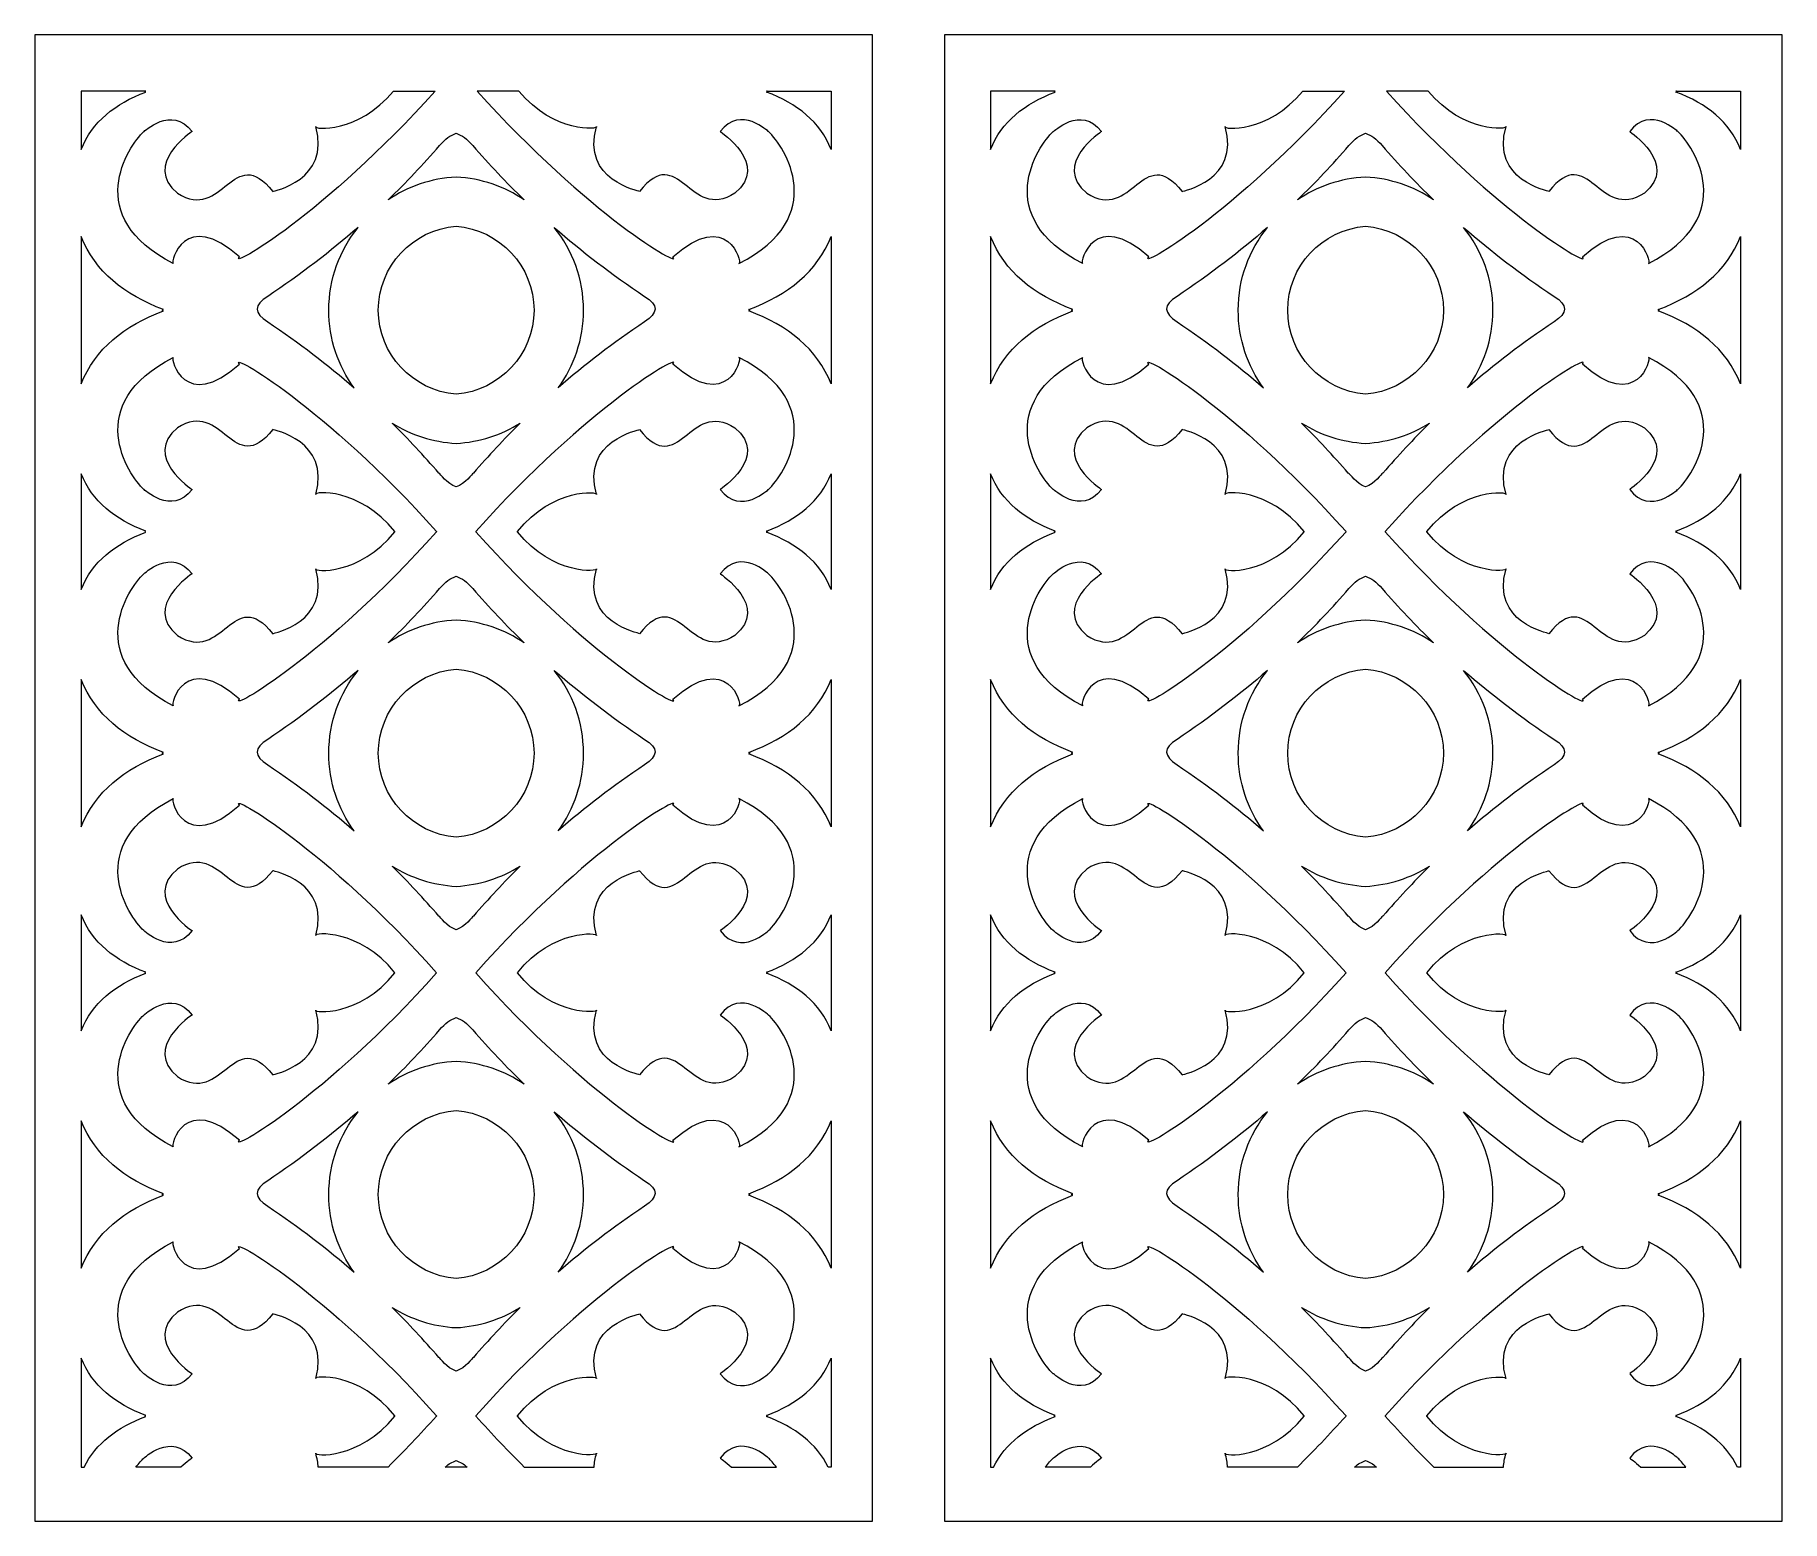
# Model space of a CAD drawing. Header units: centimetres. Extents: x 1.9 to 16.1, y -2.6 to 9.5.
import ezdxf

# ---------------------------------------------------------------- set-up
doc = ezdxf.new("R2010")
doc.units = ezdxf.units.CM
doc.header["$MEASUREMENT"] = 0
doc.layers.add('layer 1', color=7, linetype='Continuous')

msp = doc.modelspace()

# ---------------------------------------------------------------- linework, layer by layer
at = {"layer": 'layer 1', "color": 7, "lineweight": 0}
for points, knots in [([(1.85394, -2.62804), (1.85394, -2.62804), (1.85394, 3.43697), (1.85394, 3.43697), (1.85394, 3.43697), (1.85394, 3.43697), (1.85394, 9.49999), (1.85394, 9.49999), (1.85394, 9.49999), (1.85394, 9.49999), (8.69272, 9.49999), (8.69272, 9.49999), (8.69272, 9.49999), (8.69272, 9.49999), (8.69272, 3.43697), (8.69272, 3.43697), (8.69272, 3.43697), (8.69272, 3.43697), (8.69272, -2.62804), (8.69272, -2.62804), (8.69272, -2.62804), (8.69272, -2.62804), (1.85394, -2.62804), (1.85394, -2.62804)], [0, 0, 0, 0, 0.14285714, 0.14285714, 0.14285714, 0.14285714, 0.28571429, 0.28571429, 0.28571429, 0.28571429, 0.42857143, 0.42857143, 0.42857143, 0.42857143, 0.57142857, 0.57142857, 0.57142857, 0.57142857, 0.71428571, 0.71428571, 0.71428571, 0.71428571, 1, 1, 1, 1]), ([(2.75878, 9.04187), (2.75603, 9.04058), (2.75334, 9.03931), (2.75059, 9.03799), (2.75059, 9.03799), (2.75354, 9.03656), (2.75641, 9.03522), (2.75935, 9.03383), (2.75935, 9.03383), (2.50676, 8.93902), (2.32058, 8.79099), (2.23114, 8.56548), (2.23114, 8.56548), (2.23114, 8.56548), (2.23114, 9.00755), (2.23114, 9.00755), (2.23114, 9.00755), (2.23114, 9.00755), (2.23114, 9.03799), (2.23114, 9.03799), (2.23114, 9.03799), (2.23114, 9.03799), (2.23114, 9.04187), (2.23114, 9.04187), (2.23114, 9.04187), (2.23114, 9.04187), (2.75878, 9.04187), (2.75878, 9.04187)], [0, 0, 0, 0, 0.125, 0.125, 0.125, 0.125, 0.25, 0.25, 0.25, 0.25, 0.375, 0.375, 0.375, 0.375, 0.5, 0.5, 0.5, 0.5, 0.625, 0.625, 0.625, 0.625, 0.75, 0.75, 0.75, 0.75, 1, 1, 1, 1]), ([(4.78102, 9.04187), (4.49266, 8.69401), (4.12531, 8.72928), (4.14582, 8.7519), (4.14582, 8.7519), (4.27329, 8.31271), (3.7959, 8.22719), (3.79581, 8.22262), (3.79581, 8.22262), (3.47234, 8.62968), (3.39101, 7.96905), (3.01663, 8.20886), (3.01663, 8.20886), (2.73025, 8.44411), (3.13623, 8.7114), (3.13623, 8.7114), (3.13623, 8.7114), (2.96933, 8.9329), (2.73981, 8.70683), (2.74278, 8.7114), (2.74278, 8.7114), (2.61242, 8.5938), (2.23548, 8.01411), (2.98365, 7.63452), (2.98365, 7.63452), (2.95452, 7.64366), (3.07879, 8.08665), (3.52279, 7.68873), (3.52279, 7.68873), (3.43567, 7.58412), (4.21549, 8.03452), (5.12123, 9.04187), (5.12123, 9.04187), (5.12123, 9.04187), (4.78102, 9.04187), (4.78102, 9.04187)], [0, 0, 0, 0, 0.1, 0.1, 0.1, 0.1, 0.2, 0.2, 0.2, 0.2, 0.3, 0.3, 0.3, 0.3, 0.4, 0.4, 0.4, 0.4, 0.5, 0.5, 0.5, 0.5, 0.6, 0.6, 0.6, 0.6, 0.7, 0.7, 0.7, 0.7, 0.8, 0.8, 0.8, 0.8, 1, 1, 1, 1]), ([(5.80414, 9.04187), (6.0925, 8.69401), (6.45985, 8.72928), (6.43933, 8.7519), (6.43933, 8.7519), (6.31186, 8.31271), (6.78925, 8.22719), (6.78933, 8.22262), (6.78933, 8.22262), (7.11281, 8.62968), (7.19414, 7.96905), (7.56852, 8.20886), (7.56852, 8.20886), (7.8549, 8.44411), (7.44891, 8.7114), (7.44891, 8.7114), (7.44891, 8.7114), (7.61582, 8.9329), (7.84533, 8.70683), (7.84237, 8.7114), (7.84237, 8.7114), (7.97272, 8.5938), (8.34967, 8.01411), (7.6015, 7.63452), (7.6015, 7.63452), (7.63064, 7.64366), (7.50636, 8.08665), (7.06235, 7.68873), (7.06235, 7.68873), (7.14948, 7.58412), (6.36967, 8.03452), (5.46393, 9.04187), (5.46393, 9.04187), (5.46393, 9.04187), (5.80414, 9.04187), (5.80414, 9.04187)], [0, 0, 0, 0, 0.1, 0.1, 0.1, 0.1, 0.2, 0.2, 0.2, 0.2, 0.3, 0.3, 0.3, 0.3, 0.4, 0.4, 0.4, 0.4, 0.5, 0.5, 0.5, 0.5, 0.6, 0.6, 0.6, 0.6, 0.7, 0.7, 0.7, 0.7, 0.8, 0.8, 0.8, 0.8, 1, 1, 1, 1]), ([(7.82636, 9.04187), (7.82912, 9.04058), (7.83181, 9.03931), (7.83456, 9.03799), (7.83456, 9.03799), (7.83162, 9.03656), (7.82874, 9.03522), (7.8258, 9.03383), (7.8258, 9.03383), (8.07838, 8.93902), (8.26456, 8.79099), (8.35402, 8.56548), (8.35402, 8.56548), (8.35402, 8.56548), (8.35402, 9.00755), (8.35402, 9.00755), (8.35402, 9.00755), (8.35402, 9.00755), (8.35402, 9.03799), (8.35402, 9.03799), (8.35402, 9.03799), (8.35402, 9.03799), (8.35402, 9.04187), (8.35402, 9.04187), (8.35402, 9.04187), (8.35402, 9.04187), (7.82636, 9.04187), (7.82636, 9.04187)], [0, 0, 0, 0, 0.125, 0.125, 0.125, 0.125, 0.25, 0.25, 0.25, 0.25, 0.375, 0.375, 0.375, 0.375, 0.5, 0.5, 0.5, 0.5, 0.625, 0.625, 0.625, 0.625, 0.75, 0.75, 0.75, 0.75, 1, 1, 1, 1]), ([(5.29257, 8.34044), (5.29261, 8.34044), (5.29264, 8.34044), (5.29268, 8.34044), (5.29268, 8.34044), (5.49744, 8.32929), (5.6876, 8.2623), (5.84779, 8.15465), (5.84779, 8.15465), (5.70151, 8.29571), (5.56229, 8.44273), (5.42775, 8.59728), (5.42775, 8.59728), (5.38271, 8.65001), (5.33769, 8.68328), (5.29267, 8.69711), (5.29267, 8.69711), (5.29263, 8.69712), (5.29261, 8.69713), (5.29257, 8.69714), (5.29257, 8.69714), (5.29255, 8.69713), (5.29251, 8.69712), (5.29249, 8.69711), (5.29249, 8.69711), (5.24746, 8.68328), (5.20243, 8.65001), (5.15741, 8.59728), (5.15741, 8.59728), (5.02286, 8.44273), (4.88363, 8.29571), (4.73737, 8.15465), (4.73737, 8.15465), (4.89754, 8.2623), (5.08771, 8.32929), (5.29247, 8.34044), (5.29247, 8.34044), (5.2925, 8.34044), (5.29254, 8.34044), (5.29257, 8.34044)], [0, 0, 0, 0, 0.09090909, 0.09090909, 0.09090909, 0.09090909, 0.18181818, 0.18181818, 0.18181818, 0.18181818, 0.27272727, 0.27272727, 0.27272727, 0.27272727, 0.36363636, 0.36363636, 0.36363636, 0.36363636, 0.45454545, 0.45454545, 0.45454545, 0.45454545, 0.54545455, 0.54545455, 0.54545455, 0.54545455, 0.63636364, 0.63636364, 0.63636364, 0.63636364, 0.72727273, 0.72727273, 0.72727273, 0.72727273, 0.81818182, 0.81818182, 0.81818182, 0.81818182, 1, 1, 1, 1]), ([(2.90425, 7.25898), (2.90049, 7.25722), (2.89684, 7.2555), (2.89308, 7.2537), (2.89308, 7.2537), (2.89684, 7.25188), (2.90049, 7.25016), (2.90425, 7.24839), (2.90425, 7.24839), (2.58237, 7.12758), (2.34512, 6.93894), (2.23114, 6.65156), (2.23114, 6.65156), (2.23114, 6.65156), (2.23114, 7.21492), (2.23114, 7.21492), (2.23114, 7.21492), (2.23114, 7.21492), (2.23114, 7.2537), (2.23114, 7.2537), (2.23114, 7.2537), (2.23114, 7.2537), (2.23114, 7.29247), (2.23114, 7.29247), (2.23114, 7.29247), (2.23114, 7.29247), (2.23114, 7.85582), (2.23114, 7.85582), (2.23114, 7.85582), (2.34512, 7.56844), (2.58237, 7.3798), (2.90425, 7.25898)], [0, 0, 0, 0, 0.11111111, 0.11111111, 0.11111111, 0.11111111, 0.22222222, 0.22222222, 0.22222222, 0.22222222, 0.33333333, 0.33333333, 0.33333333, 0.33333333, 0.44444444, 0.44444444, 0.44444444, 0.44444444, 0.55555556, 0.55555556, 0.55555556, 0.55555556, 0.66666667, 0.66666667, 0.66666667, 0.66666667, 0.77777778, 0.77777778, 0.77777778, 0.77777778, 1, 1, 1, 1]), ([(4.45996, 6.61985), (4.24393, 6.80844), (4.01121, 6.98714), (3.75409, 7.15929), (3.75409, 7.15929), (3.64394, 7.22833), (3.63684, 7.29736), (3.75409, 7.36639), (3.75409, 7.36639), (4.02286, 7.54635), (4.2664, 7.7325), (4.49215, 7.9296), (4.49215, 7.9296), (4.34267, 7.7437), (4.25314, 7.5087), (4.25314, 7.25369), (4.25314, 7.25369), (4.25314, 7.01755), (4.3299, 6.79856), (4.45996, 6.61985)], [0, 0, 0, 0, 0.16666667, 0.16666667, 0.16666667, 0.16666667, 0.33333333, 0.33333333, 0.33333333, 0.33333333, 0.5, 0.5, 0.5, 0.5, 0.66666667, 0.66666667, 0.66666667, 0.66666667, 1, 1, 1, 1]), ([(5.92818, 7.25369), (5.92818, 7.61277), (5.64788, 7.90923), (5.2927, 7.93995), (5.2927, 7.93995), (5.29266, 7.93995), (5.29262, 7.93996), (5.29257, 7.93996), (5.29257, 7.93996), (5.29253, 7.93996), (5.29249, 7.93995), (5.29244, 7.93995), (5.29244, 7.93995), (4.93727, 7.90923), (4.65696, 7.61277), (4.65696, 7.25369), (4.65696, 7.25369), (4.65696, 6.89462), (4.93723, 6.59818), (5.29237, 6.56743), (5.29237, 6.56743), (5.29244, 6.56742), (5.2925, 6.56742), (5.29257, 6.56741), (5.29257, 6.56741), (5.29264, 6.56742), (5.29271, 6.56742), (5.29278, 6.56743), (5.29278, 6.56743), (5.64792, 6.59818), (5.92818, 6.89462), (5.92818, 7.25369)], [0, 0, 0, 0, 0.11111111, 0.11111111, 0.11111111, 0.11111111, 0.22222222, 0.22222222, 0.22222222, 0.22222222, 0.33333333, 0.33333333, 0.33333333, 0.33333333, 0.44444444, 0.44444444, 0.44444444, 0.44444444, 0.55555556, 0.55555556, 0.55555556, 0.55555556, 0.66666667, 0.66666667, 0.66666667, 0.66666667, 0.77777778, 0.77777778, 0.77777778, 0.77777778, 1, 1, 1, 1]), ([(6.12519, 6.61985), (6.34123, 6.80844), (6.57393, 6.98714), (6.83106, 7.15929), (6.83106, 7.15929), (6.9412, 7.22833), (6.94831, 7.29736), (6.83106, 7.36639), (6.83106, 7.36639), (6.56228, 7.54635), (6.31874, 7.7325), (6.09299, 7.9296), (6.09299, 7.9296), (6.24248, 7.7437), (6.33201, 7.5087), (6.33201, 7.25369), (6.33201, 7.25369), (6.33201, 7.01755), (6.25525, 6.79856), (6.12519, 6.61985)], [0, 0, 0, 0, 0.16666667, 0.16666667, 0.16666667, 0.16666667, 0.33333333, 0.33333333, 0.33333333, 0.33333333, 0.5, 0.5, 0.5, 0.5, 0.66666667, 0.66666667, 0.66666667, 0.66666667, 1, 1, 1, 1]), ([(7.6809, 7.25898), (7.68465, 7.25722), (7.68832, 7.2555), (7.69206, 7.2537), (7.69206, 7.2537), (7.68832, 7.25188), (7.68465, 7.25016), (7.6809, 7.24839), (7.6809, 7.24839), (8.00278, 7.12758), (8.24003, 6.93894), (8.35402, 6.65156), (8.35402, 6.65156), (8.35402, 6.65156), (8.35402, 7.21492), (8.35402, 7.21492), (8.35402, 7.21492), (8.35402, 7.21492), (8.35402, 7.2537), (8.35402, 7.2537), (8.35402, 7.2537), (8.35402, 7.2537), (8.35402, 7.29247), (8.35402, 7.29247), (8.35402, 7.29247), (8.35402, 7.29247), (8.35402, 7.85582), (8.35402, 7.85582), (8.35402, 7.85582), (8.24003, 7.56844), (8.00278, 7.3798), (7.6809, 7.25898)], [0, 0, 0, 0, 0.11111111, 0.11111111, 0.11111111, 0.11111111, 0.22222222, 0.22222222, 0.22222222, 0.22222222, 0.33333333, 0.33333333, 0.33333333, 0.33333333, 0.44444444, 0.44444444, 0.44444444, 0.44444444, 0.55555556, 0.55555556, 0.55555556, 0.55555556, 0.66666667, 0.66666667, 0.66666667, 0.66666667, 0.77777778, 0.77777778, 0.77777778, 0.77777778, 1, 1, 1, 1]), ([(4.79184, 5.44597), (4.50194, 5.08393), (4.12505, 5.11986), (4.14582, 5.14275), (4.14582, 5.14275), (4.27329, 4.70357), (3.7959, 4.61805), (3.79581, 4.61348), (3.79581, 4.61348), (3.47234, 5.02054), (3.39101, 4.35991), (3.01663, 4.59972), (3.01663, 4.59972), (2.73025, 4.83498), (3.13623, 5.10226), (3.13623, 5.10226), (3.13623, 5.10226), (2.96933, 5.32376), (2.73981, 5.09768), (2.74278, 5.10226), (2.74278, 5.10226), (2.61242, 4.98466), (2.23548, 4.40497), (2.98365, 4.02538), (2.98365, 4.02538), (2.95452, 4.03452), (3.07879, 4.47751), (3.52279, 4.07959), (3.52279, 4.07959), (3.43528, 3.97452), (4.22234, 4.42927), (5.13316, 5.44597), (5.13316, 5.44597), (5.13293, 5.44624), (5.13266, 5.44646), (5.13243, 5.44674), (5.13243, 5.44674), (5.13266, 5.44701), (5.13293, 5.44723), (5.13316, 5.44751), (5.13316, 5.44751), (4.22234, 6.46421), (3.43528, 6.91896), (3.52279, 6.81389), (3.52279, 6.81389), (3.07879, 6.41597), (2.95452, 6.85896), (2.98365, 6.8681), (2.98365, 6.8681), (2.23548, 6.48851), (2.61242, 5.90882), (2.74278, 5.79122), (2.74278, 5.79122), (2.73981, 5.79579), (2.96933, 5.56973), (3.13623, 5.79122), (3.13623, 5.79122), (3.13623, 5.79122), (2.73025, 6.05851), (3.01663, 6.29375), (3.01663, 6.29375), (3.39101, 6.53358), (3.47234, 5.87293), (3.79581, 6.28), (3.79581, 6.28), (3.7959, 6.27543), (4.27329, 6.18991), (4.14582, 5.75072), (4.14582, 5.75072), (4.12505, 5.77362), (4.50194, 5.80955), (4.79184, 5.44751), (4.79184, 5.44751), (4.79162, 5.44723), (4.79143, 5.44697), (4.79121, 5.44674), (4.79121, 5.44674), (4.79143, 5.44652), (4.79162, 5.44624), (4.79184, 5.44597)], [0, 0, 0, 0, 0.04761905, 0.04761905, 0.04761905, 0.04761905, 0.0952381, 0.0952381, 0.0952381, 0.0952381, 0.14285714, 0.14285714, 0.14285714, 0.14285714, 0.19047619, 0.19047619, 0.19047619, 0.19047619, 0.23809524, 0.23809524, 0.23809524, 0.23809524, 0.28571429, 0.28571429, 0.28571429, 0.28571429, 0.33333333, 0.33333333, 0.33333333, 0.33333333, 0.38095238, 0.38095238, 0.38095238, 0.38095238, 0.42857143, 0.42857143, 0.42857143, 0.42857143, 0.47619048, 0.47619048, 0.47619048, 0.47619048, 0.52380952, 0.52380952, 0.52380952, 0.52380952, 0.57142857, 0.57142857, 0.57142857, 0.57142857, 0.61904762, 0.61904762, 0.61904762, 0.61904762, 0.66666667, 0.66666667, 0.66666667, 0.66666667, 0.71428571, 0.71428571, 0.71428571, 0.71428571, 0.76190476, 0.76190476, 0.76190476, 0.76190476, 0.80952381, 0.80952381, 0.80952381, 0.80952381, 0.85714286, 0.85714286, 0.85714286, 0.85714286, 0.9047619, 0.9047619, 0.9047619, 0.9047619, 1, 1, 1, 1]), ([(5.7933, 5.44597), (6.0832, 5.08393), (6.4601, 5.11986), (6.43933, 5.14275), (6.43933, 5.14275), (6.31186, 4.70357), (6.78925, 4.61805), (6.78933, 4.61348), (6.78933, 4.61348), (7.11281, 5.02054), (7.19414, 4.35991), (7.56852, 4.59972), (7.56852, 4.59972), (7.8549, 4.83498), (7.44891, 5.10226), (7.44891, 5.10226), (7.44891, 5.10226), (7.61582, 5.32376), (7.84533, 5.09768), (7.84237, 5.10226), (7.84237, 5.10226), (7.97272, 4.98466), (8.34967, 4.40497), (7.6015, 4.02538), (7.6015, 4.02538), (7.63064, 4.03452), (7.50636, 4.47751), (7.06235, 4.07959), (7.06235, 4.07959), (7.14986, 3.97452), (6.3628, 4.42927), (5.45199, 5.44597), (5.45199, 5.44597), (5.45221, 5.44624), (5.45249, 5.44646), (5.45272, 5.44674), (5.45272, 5.44674), (5.45249, 5.44701), (5.45221, 5.44723), (5.45199, 5.44751), (5.45199, 5.44751), (6.3628, 6.46421), (7.14986, 6.91896), (7.06235, 6.81389), (7.06235, 6.81389), (7.50636, 6.41597), (7.63064, 6.85896), (7.6015, 6.8681), (7.6015, 6.8681), (8.34967, 6.48851), (7.97272, 5.90882), (7.84237, 5.79122), (7.84237, 5.79122), (7.84533, 5.79579), (7.61582, 5.56973), (7.44891, 5.79122), (7.44891, 5.79122), (7.44891, 5.79122), (7.8549, 6.05851), (7.56852, 6.29375), (7.56852, 6.29375), (7.19414, 6.53358), (7.11281, 5.87293), (6.78933, 6.28), (6.78933, 6.28), (6.78925, 6.27543), (6.31186, 6.18991), (6.43933, 5.75072), (6.43933, 5.75072), (6.4601, 5.77362), (6.0832, 5.80955), (5.7933, 5.44751), (5.7933, 5.44751), (5.79352, 5.44723), (5.79371, 5.44697), (5.79393, 5.44674), (5.79393, 5.44674), (5.79371, 5.44652), (5.79352, 5.44624), (5.7933, 5.44597)], [0, 0, 0, 0, 0.04761905, 0.04761905, 0.04761905, 0.04761905, 0.0952381, 0.0952381, 0.0952381, 0.0952381, 0.14285714, 0.14285714, 0.14285714, 0.14285714, 0.19047619, 0.19047619, 0.19047619, 0.19047619, 0.23809524, 0.23809524, 0.23809524, 0.23809524, 0.28571429, 0.28571429, 0.28571429, 0.28571429, 0.33333333, 0.33333333, 0.33333333, 0.33333333, 0.38095238, 0.38095238, 0.38095238, 0.38095238, 0.42857143, 0.42857143, 0.42857143, 0.42857143, 0.47619048, 0.47619048, 0.47619048, 0.47619048, 0.52380952, 0.52380952, 0.52380952, 0.52380952, 0.57142857, 0.57142857, 0.57142857, 0.57142857, 0.61904762, 0.61904762, 0.61904762, 0.61904762, 0.66666667, 0.66666667, 0.66666667, 0.66666667, 0.71428571, 0.71428571, 0.71428571, 0.71428571, 0.76190476, 0.76190476, 0.76190476, 0.76190476, 0.80952381, 0.80952381, 0.80952381, 0.80952381, 0.85714286, 0.85714286, 0.85714286, 0.85714286, 0.9047619, 0.9047619, 0.9047619, 0.9047619, 1, 1, 1, 1]), ([(5.29257, 5.81193), (5.29266, 5.81196), (5.29274, 5.81199), (5.29281, 5.81202), (5.29281, 5.81202), (5.37029, 5.83906), (5.41918, 5.91703), (5.43387, 5.92437), (5.43387, 5.92437), (5.55702, 6.06582), (5.68352, 6.20135), (5.81553, 6.33192), (5.81553, 6.33192), (5.66233, 6.23652), (5.48394, 6.17738), (5.2928, 6.16694), (5.2928, 6.16694), (5.29272, 6.16694), (5.29265, 6.16693), (5.29257, 6.16692), (5.29257, 6.16692), (5.2925, 6.16693), (5.29243, 6.16694), (5.29235, 6.16694), (5.29235, 6.16694), (5.1012, 6.17738), (4.92282, 6.23652), (4.76963, 6.33192), (4.76963, 6.33192), (4.90163, 6.20135), (5.02813, 6.06582), (5.15127, 5.92437), (5.15127, 5.92437), (5.16597, 5.91703), (5.21487, 5.83906), (5.29233, 5.81202), (5.29233, 5.81202), (5.29241, 5.81199), (5.29249, 5.81196), (5.29257, 5.81193)], [0, 0, 0, 0, 0.09090909, 0.09090909, 0.09090909, 0.09090909, 0.18181818, 0.18181818, 0.18181818, 0.18181818, 0.27272727, 0.27272727, 0.27272727, 0.27272727, 0.36363636, 0.36363636, 0.36363636, 0.36363636, 0.45454545, 0.45454545, 0.45454545, 0.45454545, 0.54545455, 0.54545455, 0.54545455, 0.54545455, 0.63636364, 0.63636364, 0.63636364, 0.63636364, 0.72727273, 0.72727273, 0.72727273, 0.72727273, 0.81818182, 0.81818182, 0.81818182, 0.81818182, 1, 1, 1, 1]), ([(2.75935, 5.45089), (2.75641, 5.44951), (2.75354, 5.44816), (2.75059, 5.44674), (2.75059, 5.44674), (2.75354, 5.44531), (2.75641, 5.44397), (2.75935, 5.44258), (2.75935, 5.44258), (2.50676, 5.34778), (2.32058, 5.19974), (2.23114, 4.97423), (2.23114, 4.97423), (2.23114, 4.97423), (2.23114, 5.41631), (2.23114, 5.41631), (2.23114, 5.41631), (2.23114, 5.41631), (2.23114, 5.44674), (2.23114, 5.44674), (2.23114, 5.44674), (2.23114, 5.44674), (2.23114, 5.47717), (2.23114, 5.47717), (2.23114, 5.47717), (2.23114, 5.47717), (2.23114, 5.91925), (2.23114, 5.91925), (2.23114, 5.91925), (2.32058, 5.69374), (2.50676, 5.5457), (2.75935, 5.45089)], [0, 0, 0, 0, 0.11111111, 0.11111111, 0.11111111, 0.11111111, 0.22222222, 0.22222222, 0.22222222, 0.22222222, 0.33333333, 0.33333333, 0.33333333, 0.33333333, 0.44444444, 0.44444444, 0.44444444, 0.44444444, 0.55555556, 0.55555556, 0.55555556, 0.55555556, 0.66666667, 0.66666667, 0.66666667, 0.66666667, 0.77777778, 0.77777778, 0.77777778, 0.77777778, 1, 1, 1, 1]), ([(7.8258, 5.45089), (7.82874, 5.44951), (7.83162, 5.44816), (7.83456, 5.44674), (7.83456, 5.44674), (7.83162, 5.44531), (7.82874, 5.44397), (7.8258, 5.44258), (7.8258, 5.44258), (8.07838, 5.34778), (8.26456, 5.19974), (8.35402, 4.97423), (8.35402, 4.97423), (8.35402, 4.97423), (8.35402, 5.41631), (8.35402, 5.41631), (8.35402, 5.41631), (8.35402, 5.41631), (8.35402, 5.44674), (8.35402, 5.44674), (8.35402, 5.44674), (8.35402, 5.44674), (8.35402, 5.47717), (8.35402, 5.47717), (8.35402, 5.47717), (8.35402, 5.47717), (8.35402, 5.91925), (8.35402, 5.91925), (8.35402, 5.91925), (8.26456, 5.69374), (8.07838, 5.5457), (7.8258, 5.45089)], [0, 0, 0, 0, 0.11111111, 0.11111111, 0.11111111, 0.11111111, 0.22222222, 0.22222222, 0.22222222, 0.22222222, 0.33333333, 0.33333333, 0.33333333, 0.33333333, 0.44444444, 0.44444444, 0.44444444, 0.44444444, 0.55555556, 0.55555556, 0.55555556, 0.55555556, 0.66666667, 0.66666667, 0.66666667, 0.66666667, 0.77777778, 0.77777778, 0.77777778, 0.77777778, 1, 1, 1, 1]), ([(5.29257, 4.72531), (5.29268, 4.72531), (5.29277, 4.7253), (5.29287, 4.7253), (5.29287, 4.7253), (5.49756, 4.71412), (5.68765, 4.64714), (5.84779, 4.53952), (5.84779, 4.53952), (5.70151, 4.68058), (5.56229, 4.82761), (5.42775, 4.98215), (5.42775, 4.98215), (5.38278, 5.03481), (5.33782, 5.06806), (5.29285, 5.08193), (5.29285, 5.08193), (5.29276, 5.08195), (5.29267, 5.08199), (5.29257, 5.08201), (5.29257, 5.08201), (5.29248, 5.08199), (5.29238, 5.08195), (5.29229, 5.08193), (5.29229, 5.08193), (5.24733, 5.06806), (5.20237, 5.03481), (5.15741, 4.98215), (5.15741, 4.98215), (5.02286, 4.82761), (4.88363, 4.68058), (4.73737, 4.53952), (4.73737, 4.53952), (4.89749, 4.64714), (5.08759, 4.71412), (5.29227, 4.7253), (5.29227, 4.7253), (5.29238, 4.7253), (5.29247, 4.72531), (5.29257, 4.72531)], [0, 0, 0, 0, 0.09090909, 0.09090909, 0.09090909, 0.09090909, 0.18181818, 0.18181818, 0.18181818, 0.18181818, 0.27272727, 0.27272727, 0.27272727, 0.27272727, 0.36363636, 0.36363636, 0.36363636, 0.36363636, 0.45454545, 0.45454545, 0.45454545, 0.45454545, 0.54545455, 0.54545455, 0.54545455, 0.54545455, 0.63636364, 0.63636364, 0.63636364, 0.63636364, 0.72727273, 0.72727273, 0.72727273, 0.72727273, 0.81818182, 0.81818182, 0.81818182, 0.81818182, 1, 1, 1, 1]), ([(4.45996, 3.00472), (4.24393, 3.19332), (4.01121, 3.37201), (3.75409, 3.54417), (3.75409, 3.54417), (3.64394, 3.6132), (3.63684, 3.68224), (3.75409, 3.75127), (3.75409, 3.75127), (4.02286, 3.93122), (4.2664, 4.11738), (4.49215, 4.31447), (4.49215, 4.31447), (4.34267, 4.12857), (4.25314, 3.89357), (4.25314, 3.63856), (4.25314, 3.63856), (4.25314, 3.40242), (4.3299, 3.18343), (4.45996, 3.00472)], [0, 0, 0, 0, 0.16666667, 0.16666667, 0.16666667, 0.16666667, 0.33333333, 0.33333333, 0.33333333, 0.33333333, 0.5, 0.5, 0.5, 0.5, 0.66666667, 0.66666667, 0.66666667, 0.66666667, 1, 1, 1, 1]), ([(5.92818, 3.63856), (5.92818, 3.99758), (5.64798, 4.294), (5.2929, 4.3248), (5.2929, 4.3248), (5.29279, 4.32481), (5.29268, 4.32482), (5.29257, 4.32483), (5.29257, 4.32483), (5.29247, 4.32482), (5.29236, 4.32481), (5.29226, 4.3248), (5.29226, 4.3248), (4.93717, 4.294), (4.65696, 3.99758), (4.65696, 3.63856), (4.65696, 3.63856), (4.65696, 3.27956), (4.93713, 2.98316), (5.29218, 2.95232), (5.29218, 2.95232), (5.29231, 2.95231), (5.29244, 2.9523), (5.29257, 2.95229), (5.29257, 2.95229), (5.29271, 2.9523), (5.29284, 2.95231), (5.29297, 2.95232), (5.29297, 2.95232), (5.64802, 2.98316), (5.92818, 3.27956), (5.92818, 3.63856)], [0, 0, 0, 0, 0.11111111, 0.11111111, 0.11111111, 0.11111111, 0.22222222, 0.22222222, 0.22222222, 0.22222222, 0.33333333, 0.33333333, 0.33333333, 0.33333333, 0.44444444, 0.44444444, 0.44444444, 0.44444444, 0.55555556, 0.55555556, 0.55555556, 0.55555556, 0.66666667, 0.66666667, 0.66666667, 0.66666667, 0.77777778, 0.77777778, 0.77777778, 0.77777778, 1, 1, 1, 1]), ([(6.12519, 3.00472), (6.34123, 3.19332), (6.57393, 3.37201), (6.83106, 3.54417), (6.83106, 3.54417), (6.9412, 3.6132), (6.94831, 3.68224), (6.83106, 3.75127), (6.83106, 3.75127), (6.56228, 3.93122), (6.31874, 4.11738), (6.09299, 4.31447), (6.09299, 4.31447), (6.24248, 4.12857), (6.33201, 3.89357), (6.33201, 3.63856), (6.33201, 3.63856), (6.33201, 3.40242), (6.25525, 3.18343), (6.12519, 3.00472)], [0, 0, 0, 0, 0.16666667, 0.16666667, 0.16666667, 0.16666667, 0.33333333, 0.33333333, 0.33333333, 0.33333333, 0.5, 0.5, 0.5, 0.5, 0.66666667, 0.66666667, 0.66666667, 0.66666667, 1, 1, 1, 1]), ([(2.90425, 3.64386), (2.90049, 3.64209), (2.89684, 3.64037), (2.89308, 3.63856), (2.89308, 3.63856), (2.89684, 3.63675), (2.90049, 3.63503), (2.90425, 3.63327), (2.90425, 3.63327), (2.58237, 3.51245), (2.34512, 3.32381), (2.23114, 3.03644), (2.23114, 3.03644), (2.23114, 3.03644), (2.23114, 3.59978), (2.23114, 3.59978), (2.23114, 3.59978), (2.23114, 3.59978), (2.23114, 3.63856), (2.23114, 3.63856), (2.23114, 3.63856), (2.23114, 3.63856), (2.23114, 3.67734), (2.23114, 3.67734), (2.23114, 3.67734), (2.23114, 3.67734), (2.23114, 4.24069), (2.23114, 4.24069), (2.23114, 4.24069), (2.34512, 3.95331), (2.58237, 3.76467), (2.90425, 3.64386)], [0, 0, 0, 0, 0.11111111, 0.11111111, 0.11111111, 0.11111111, 0.22222222, 0.22222222, 0.22222222, 0.22222222, 0.33333333, 0.33333333, 0.33333333, 0.33333333, 0.44444444, 0.44444444, 0.44444444, 0.44444444, 0.55555556, 0.55555556, 0.55555556, 0.55555556, 0.66666667, 0.66666667, 0.66666667, 0.66666667, 0.77777778, 0.77777778, 0.77777778, 0.77777778, 1, 1, 1, 1]), ([(7.6809, 3.64386), (7.68465, 3.64209), (7.68832, 3.64037), (7.69206, 3.63856), (7.69206, 3.63856), (7.68832, 3.63675), (7.68465, 3.63503), (7.6809, 3.63327), (7.6809, 3.63327), (8.00278, 3.51245), (8.24003, 3.32381), (8.35402, 3.03644), (8.35402, 3.03644), (8.35402, 3.03644), (8.35402, 3.59978), (8.35402, 3.59978), (8.35402, 3.59978), (8.35402, 3.59978), (8.35402, 3.63856), (8.35402, 3.63856), (8.35402, 3.63856), (8.35402, 3.63856), (8.35402, 3.67734), (8.35402, 3.67734), (8.35402, 3.67734), (8.35402, 3.67734), (8.35402, 4.24069), (8.35402, 4.24069), (8.35402, 4.24069), (8.24003, 3.95331), (8.00278, 3.76467), (7.6809, 3.64386)], [0, 0, 0, 0, 0.11111111, 0.11111111, 0.11111111, 0.11111111, 0.22222222, 0.22222222, 0.22222222, 0.22222222, 0.33333333, 0.33333333, 0.33333333, 0.33333333, 0.44444444, 0.44444444, 0.44444444, 0.44444444, 0.55555556, 0.55555556, 0.55555556, 0.55555556, 0.66666667, 0.66666667, 0.66666667, 0.66666667, 0.77777778, 0.77777778, 0.77777778, 0.77777778, 1, 1, 1, 1]), ([(4.79184, 1.84551), (4.50194, 1.48347), (4.12505, 1.51941), (4.14582, 1.5423), (4.14582, 1.5423), (4.27329, 1.10312), (3.7959, 1.01759), (3.79581, 1.01302), (3.79581, 1.01302), (3.47234, 1.42008), (3.39101, 0.75945), (3.01663, 0.99926), (3.01663, 0.99926), (2.73025, 1.23451), (3.13623, 1.5018), (3.13623, 1.5018), (3.13623, 1.5018), (2.96933, 1.7233), (2.73981, 1.49723), (2.74278, 1.5018), (2.74278, 1.5018), (2.61242, 1.3842), (2.23548, 0.80452), (2.98365, 0.42492), (2.98365, 0.42492), (2.95452, 0.43406), (3.07879, 0.87705), (3.52279, 0.47913), (3.52279, 0.47913), (3.43528, 0.37407), (4.22234, 0.82882), (5.13316, 1.84551), (5.13316, 1.84551), (5.13293, 1.84578), (5.13266, 1.84601), (5.13243, 1.84628), (5.13243, 1.84628), (5.13266, 1.84656), (5.13293, 1.84678), (5.13316, 1.84705), (5.13316, 1.84705), (4.22234, 2.86375), (3.43528, 3.3185), (3.52279, 3.21344), (3.52279, 3.21344), (3.07879, 2.81552), (2.95452, 3.2585), (2.98365, 3.26764), (2.98365, 3.26764), (2.23548, 2.88805), (2.61242, 2.30837), (2.74278, 2.19076), (2.74278, 2.19076), (2.73981, 2.19533), (2.96933, 1.96927), (3.13623, 2.19076), (3.13623, 2.19076), (3.13623, 2.19076), (2.73025, 2.45805), (3.01663, 2.6933), (3.01663, 2.6933), (3.39101, 2.93312), (3.47234, 2.27248), (3.79581, 2.67955), (3.79581, 2.67955), (3.7959, 2.67497), (4.27329, 2.58945), (4.14582, 2.15027), (4.14582, 2.15027), (4.12505, 2.17316), (4.50194, 2.20909), (4.79184, 1.84705), (4.79184, 1.84705), (4.79162, 1.84678), (4.79143, 1.84651), (4.79121, 1.84628), (4.79121, 1.84628), (4.79143, 1.84605), (4.79162, 1.84578), (4.79184, 1.84551)], [0, 0, 0, 0, 0.04761905, 0.04761905, 0.04761905, 0.04761905, 0.0952381, 0.0952381, 0.0952381, 0.0952381, 0.14285714, 0.14285714, 0.14285714, 0.14285714, 0.19047619, 0.19047619, 0.19047619, 0.19047619, 0.23809524, 0.23809524, 0.23809524, 0.23809524, 0.28571429, 0.28571429, 0.28571429, 0.28571429, 0.33333333, 0.33333333, 0.33333333, 0.33333333, 0.38095238, 0.38095238, 0.38095238, 0.38095238, 0.42857143, 0.42857143, 0.42857143, 0.42857143, 0.47619048, 0.47619048, 0.47619048, 0.47619048, 0.52380952, 0.52380952, 0.52380952, 0.52380952, 0.57142857, 0.57142857, 0.57142857, 0.57142857, 0.61904762, 0.61904762, 0.61904762, 0.61904762, 0.66666667, 0.66666667, 0.66666667, 0.66666667, 0.71428571, 0.71428571, 0.71428571, 0.71428571, 0.76190476, 0.76190476, 0.76190476, 0.76190476, 0.80952381, 0.80952381, 0.80952381, 0.80952381, 0.85714286, 0.85714286, 0.85714286, 0.85714286, 0.9047619, 0.9047619, 0.9047619, 0.9047619, 1, 1, 1, 1]), ([(5.7933, 1.84551), (6.0832, 1.48347), (6.4601, 1.51941), (6.43933, 1.5423), (6.43933, 1.5423), (6.31186, 1.10312), (6.78925, 1.01759), (6.78933, 1.01302), (6.78933, 1.01302), (7.11281, 1.42008), (7.19414, 0.75945), (7.56852, 0.99926), (7.56852, 0.99926), (7.8549, 1.23451), (7.44891, 1.5018), (7.44891, 1.5018), (7.44891, 1.5018), (7.61582, 1.7233), (7.84533, 1.49723), (7.84237, 1.5018), (7.84237, 1.5018), (7.97272, 1.3842), (8.34967, 0.80452), (7.6015, 0.42492), (7.6015, 0.42492), (7.63064, 0.43406), (7.50636, 0.87705), (7.06235, 0.47913), (7.06235, 0.47913), (7.14986, 0.37407), (6.3628, 0.82882), (5.45199, 1.84551), (5.45199, 1.84551), (5.45221, 1.84578), (5.45249, 1.84601), (5.45272, 1.84628), (5.45272, 1.84628), (5.45249, 1.84656), (5.45221, 1.84678), (5.45199, 1.84705), (5.45199, 1.84705), (6.3628, 2.86375), (7.14986, 3.3185), (7.06235, 3.21344), (7.06235, 3.21344), (7.50636, 2.81552), (7.63064, 3.2585), (7.6015, 3.26764), (7.6015, 3.26764), (8.34967, 2.88805), (7.97272, 2.30837), (7.84237, 2.19076), (7.84237, 2.19076), (7.84533, 2.19533), (7.61582, 1.96927), (7.44891, 2.19076), (7.44891, 2.19076), (7.44891, 2.19076), (7.8549, 2.45805), (7.56852, 2.6933), (7.56852, 2.6933), (7.19414, 2.93312), (7.11281, 2.27248), (6.78933, 2.67955), (6.78933, 2.67955), (6.78925, 2.67497), (6.31186, 2.58945), (6.43933, 2.15027), (6.43933, 2.15027), (6.4601, 2.17316), (6.0832, 2.20909), (5.7933, 1.84705), (5.7933, 1.84705), (5.79352, 1.84678), (5.79371, 1.84651), (5.79393, 1.84628), (5.79393, 1.84628), (5.79371, 1.84605), (5.79352, 1.84578), (5.7933, 1.84551)], [0, 0, 0, 0, 0.04761905, 0.04761905, 0.04761905, 0.04761905, 0.0952381, 0.0952381, 0.0952381, 0.0952381, 0.14285714, 0.14285714, 0.14285714, 0.14285714, 0.19047619, 0.19047619, 0.19047619, 0.19047619, 0.23809524, 0.23809524, 0.23809524, 0.23809524, 0.28571429, 0.28571429, 0.28571429, 0.28571429, 0.33333333, 0.33333333, 0.33333333, 0.33333333, 0.38095238, 0.38095238, 0.38095238, 0.38095238, 0.42857143, 0.42857143, 0.42857143, 0.42857143, 0.47619048, 0.47619048, 0.47619048, 0.47619048, 0.52380952, 0.52380952, 0.52380952, 0.52380952, 0.57142857, 0.57142857, 0.57142857, 0.57142857, 0.61904762, 0.61904762, 0.61904762, 0.61904762, 0.66666667, 0.66666667, 0.66666667, 0.66666667, 0.71428571, 0.71428571, 0.71428571, 0.71428571, 0.76190476, 0.76190476, 0.76190476, 0.76190476, 0.80952381, 0.80952381, 0.80952381, 0.80952381, 0.85714286, 0.85714286, 0.85714286, 0.85714286, 0.9047619, 0.9047619, 0.9047619, 0.9047619, 1, 1, 1, 1]), ([(5.29257, 2.19681), (5.29272, 2.19686), (5.29286, 2.19692), (5.29301, 2.19697), (5.29301, 2.19697), (5.37036, 2.22407), (5.41919, 2.30191), (5.43387, 2.30924), (5.43387, 2.30924), (5.55702, 2.4507), (5.68352, 2.58622), (5.81553, 2.7168), (5.81553, 2.7168), (5.66238, 2.62143), (5.48406, 2.56228), (5.29299, 2.55182), (5.29299, 2.55182), (5.29285, 2.55182), (5.29271, 2.55181), (5.29257, 2.5518), (5.29257, 2.5518), (5.29244, 2.55181), (5.2923, 2.55182), (5.29215, 2.55182), (5.29215, 2.55182), (5.10108, 2.56228), (4.92277, 2.62143), (4.76963, 2.7168), (4.76963, 2.7168), (4.90163, 2.58622), (5.02813, 2.4507), (5.15127, 2.30924), (5.15127, 2.30924), (5.16595, 2.30191), (5.21478, 2.22407), (5.29214, 2.19697), (5.29214, 2.19697), (5.29228, 2.19692), (5.29243, 2.19686), (5.29257, 2.19681)], [0, 0, 0, 0, 0.09090909, 0.09090909, 0.09090909, 0.09090909, 0.18181818, 0.18181818, 0.18181818, 0.18181818, 0.27272727, 0.27272727, 0.27272727, 0.27272727, 0.36363636, 0.36363636, 0.36363636, 0.36363636, 0.45454545, 0.45454545, 0.45454545, 0.45454545, 0.54545455, 0.54545455, 0.54545455, 0.54545455, 0.63636364, 0.63636364, 0.63636364, 0.63636364, 0.72727273, 0.72727273, 0.72727273, 0.72727273, 0.81818182, 0.81818182, 0.81818182, 0.81818182, 1, 1, 1, 1]), ([(2.75935, 1.85043), (2.75641, 1.84905), (2.75354, 1.8477), (2.75059, 1.84628), (2.75059, 1.84628), (2.75354, 1.84486), (2.75641, 1.84351), (2.75935, 1.84212), (2.75935, 1.84212), (2.50676, 1.74732), (2.32058, 1.59928), (2.23114, 1.37377), (2.23114, 1.37377), (2.23114, 1.37377), (2.23114, 1.81584), (2.23114, 1.81584), (2.23114, 1.81584), (2.23114, 1.81584), (2.23114, 1.84628), (2.23114, 1.84628), (2.23114, 1.84628), (2.23114, 1.84628), (2.23114, 1.87671), (2.23114, 1.87671), (2.23114, 1.87671), (2.23114, 1.87671), (2.23114, 2.31879), (2.23114, 2.31879), (2.23114, 2.31879), (2.32058, 2.09328), (2.50676, 1.94524), (2.75935, 1.85043)], [0, 0, 0, 0, 0.11111111, 0.11111111, 0.11111111, 0.11111111, 0.22222222, 0.22222222, 0.22222222, 0.22222222, 0.33333333, 0.33333333, 0.33333333, 0.33333333, 0.44444444, 0.44444444, 0.44444444, 0.44444444, 0.55555556, 0.55555556, 0.55555556, 0.55555556, 0.66666667, 0.66666667, 0.66666667, 0.66666667, 0.77777778, 0.77777778, 0.77777778, 0.77777778, 1, 1, 1, 1]), ([(7.8258, 1.85043), (7.82874, 1.84905), (7.83162, 1.8477), (7.83456, 1.84628), (7.83456, 1.84628), (7.83162, 1.84486), (7.82874, 1.84351), (7.8258, 1.84212), (7.8258, 1.84212), (8.07838, 1.74732), (8.26456, 1.59928), (8.35402, 1.37377), (8.35402, 1.37377), (8.35402, 1.37377), (8.35402, 1.81584), (8.35402, 1.81584), (8.35402, 1.81584), (8.35402, 1.81584), (8.35402, 1.84628), (8.35402, 1.84628), (8.35402, 1.84628), (8.35402, 1.84628), (8.35402, 1.87671), (8.35402, 1.87671), (8.35402, 1.87671), (8.35402, 1.87671), (8.35402, 2.31879), (8.35402, 2.31879), (8.35402, 2.31879), (8.26456, 2.09328), (8.07838, 1.94524), (7.8258, 1.85043)], [0, 0, 0, 0, 0.11111111, 0.11111111, 0.11111111, 0.11111111, 0.22222222, 0.22222222, 0.22222222, 0.22222222, 0.33333333, 0.33333333, 0.33333333, 0.33333333, 0.44444444, 0.44444444, 0.44444444, 0.44444444, 0.55555556, 0.55555556, 0.55555556, 0.55555556, 0.66666667, 0.66666667, 0.66666667, 0.66666667, 0.77777778, 0.77777778, 0.77777778, 0.77777778, 1, 1, 1, 1]), ([(5.29257, 1.12366), (5.29274, 1.12365), (5.29291, 1.12364), (5.29307, 1.12364), (5.29307, 1.12364), (5.49768, 1.11242), (5.6877, 1.04545), (5.84779, 0.93787), (5.84779, 0.93787), (5.70151, 1.07893), (5.56229, 1.22596), (5.42775, 1.3805), (5.42775, 1.3805), (5.38285, 1.43309), (5.33795, 1.4663), (5.29304, 1.48022), (5.29304, 1.48022), (5.29289, 1.48026), (5.29274, 1.48032), (5.29257, 1.48036), (5.29257, 1.48036), (5.29242, 1.48032), (5.29226, 1.48026), (5.2921, 1.48022), (5.2921, 1.48022), (5.2472, 1.4663), (5.20231, 1.43309), (5.15741, 1.3805), (5.15741, 1.3805), (5.02286, 1.22596), (4.88363, 1.07893), (4.73737, 0.93787), (4.73737, 0.93787), (4.89744, 1.04545), (5.08747, 1.11242), (5.29208, 1.12364), (5.29208, 1.12364), (5.29225, 1.12364), (5.29241, 1.12365), (5.29257, 1.12366)], [0, 0, 0, 0, 0.09090909, 0.09090909, 0.09090909, 0.09090909, 0.18181818, 0.18181818, 0.18181818, 0.18181818, 0.27272727, 0.27272727, 0.27272727, 0.27272727, 0.36363636, 0.36363636, 0.36363636, 0.36363636, 0.45454545, 0.45454545, 0.45454545, 0.45454545, 0.54545455, 0.54545455, 0.54545455, 0.54545455, 0.63636364, 0.63636364, 0.63636364, 0.63636364, 0.72727273, 0.72727273, 0.72727273, 0.72727273, 0.81818182, 0.81818182, 0.81818182, 0.81818182, 1, 1, 1, 1]), ([(5.92818, 0.03691), (5.92818, 0.39587), (5.64808, 0.69224), (5.29309, 0.72314), (5.29309, 0.72314), (5.29291, 0.72315), (5.29274, 0.72317), (5.29257, 0.72318), (5.29257, 0.72318), (5.2924, 0.72317), (5.29223, 0.72315), (5.29206, 0.72314), (5.29206, 0.72314), (4.93707, 0.69224), (4.65696, 0.39587), (4.65696, 0.03691), (4.65696, 0.03691), (4.65696, -0.32202), (4.93703, -0.61839), (5.29198, -0.64931), (5.29198, -0.64931), (5.29218, -0.64933), (5.29238, -0.64935), (5.29257, -0.64936), (5.29257, -0.64936), (5.29277, -0.64935), (5.29297, -0.64933), (5.29316, -0.64931), (5.29316, -0.64931), (5.64812, -0.61839), (5.92818, -0.32202), (5.92818, 0.03691)], [0, 0, 0, 0, 0.11111111, 0.11111111, 0.11111111, 0.11111111, 0.22222222, 0.22222222, 0.22222222, 0.22222222, 0.33333333, 0.33333333, 0.33333333, 0.33333333, 0.44444444, 0.44444444, 0.44444444, 0.44444444, 0.55555556, 0.55555556, 0.55555556, 0.55555556, 0.66666667, 0.66666667, 0.66666667, 0.66666667, 0.77777778, 0.77777778, 0.77777778, 0.77777778, 1, 1, 1, 1]), ([(2.90425, 0.04221), (2.90049, 0.04045), (2.89684, 0.03873), (2.89308, 0.03692), (2.89308, 0.03692), (2.89684, 0.0351), (2.90049, 0.03338), (2.90425, 0.03162), (2.90425, 0.03162), (2.58237, -0.08919), (2.34512, -0.27784), (2.23114, -0.56521), (2.23114, -0.56521), (2.23114, -0.56521), (2.23114, -0.00186), (2.23114, -0.00186), (2.23114, -0.00186), (2.23114, -0.00186), (2.23114, 0.03692), (2.23114, 0.03692), (2.23114, 0.03692), (2.23114, 0.03692), (2.23114, 0.07569), (2.23114, 0.07569), (2.23114, 0.07569), (2.23114, 0.07569), (2.23114, 0.63904), (2.23114, 0.63904), (2.23114, 0.63904), (2.34512, 0.35167), (2.58237, 0.16302), (2.90425, 0.04221)], [0, 0, 0, 0, 0.11111111, 0.11111111, 0.11111111, 0.11111111, 0.22222222, 0.22222222, 0.22222222, 0.22222222, 0.33333333, 0.33333333, 0.33333333, 0.33333333, 0.44444444, 0.44444444, 0.44444444, 0.44444444, 0.55555556, 0.55555556, 0.55555556, 0.55555556, 0.66666667, 0.66666667, 0.66666667, 0.66666667, 0.77777778, 0.77777778, 0.77777778, 0.77777778, 1, 1, 1, 1]), ([(4.45996, -0.59693), (4.24393, -0.40833), (4.01121, -0.22964), (3.75409, -0.05748), (3.75409, -0.05748), (3.64394, 0.01155), (3.63684, 0.08058), (3.75409, 0.14962), (3.75409, 0.14962), (4.02286, 0.32957), (4.2664, 0.51573), (4.49215, 0.71282), (4.49215, 0.71282), (4.34267, 0.52692), (4.25314, 0.29192), (4.25314, 0.03691), (4.25314, 0.03691), (4.25314, -0.19923), (4.3299, -0.41822), (4.45996, -0.59693)], [0, 0, 0, 0, 0.16666667, 0.16666667, 0.16666667, 0.16666667, 0.33333333, 0.33333333, 0.33333333, 0.33333333, 0.5, 0.5, 0.5, 0.5, 0.66666667, 0.66666667, 0.66666667, 0.66666667, 1, 1, 1, 1]), ([(6.12519, -0.59693), (6.34123, -0.40833), (6.57393, -0.22964), (6.83106, -0.05748), (6.83106, -0.05748), (6.9412, 0.01155), (6.94831, 0.08058), (6.83106, 0.14962), (6.83106, 0.14962), (6.56228, 0.32957), (6.31874, 0.51573), (6.09299, 0.71282), (6.09299, 0.71282), (6.24248, 0.52692), (6.33201, 0.29192), (6.33201, 0.03691), (6.33201, 0.03691), (6.33201, -0.19923), (6.25525, -0.41822), (6.12519, -0.59693)], [0, 0, 0, 0, 0.16666667, 0.16666667, 0.16666667, 0.16666667, 0.33333333, 0.33333333, 0.33333333, 0.33333333, 0.5, 0.5, 0.5, 0.5, 0.66666667, 0.66666667, 0.66666667, 0.66666667, 1, 1, 1, 1]), ([(7.6809, 0.04221), (7.68465, 0.04045), (7.68832, 0.03873), (7.69206, 0.03692), (7.69206, 0.03692), (7.68832, 0.0351), (7.68465, 0.03338), (7.6809, 0.03162), (7.6809, 0.03162), (8.00278, -0.08919), (8.24003, -0.27784), (8.35402, -0.56521), (8.35402, -0.56521), (8.35402, -0.56521), (8.35402, -0.00186), (8.35402, -0.00186), (8.35402, -0.00186), (8.35402, -0.00186), (8.35402, 0.03692), (8.35402, 0.03692), (8.35402, 0.03692), (8.35402, 0.03692), (8.35402, 0.07569), (8.35402, 0.07569), (8.35402, 0.07569), (8.35402, 0.07569), (8.35402, 0.63904), (8.35402, 0.63904), (8.35402, 0.63904), (8.24003, 0.35167), (8.00278, 0.16302), (7.6809, 0.04221)], [0, 0, 0, 0, 0.11111111, 0.11111111, 0.11111111, 0.11111111, 0.22222222, 0.22222222, 0.22222222, 0.22222222, 0.33333333, 0.33333333, 0.33333333, 0.33333333, 0.44444444, 0.44444444, 0.44444444, 0.44444444, 0.55555556, 0.55555556, 0.55555556, 0.55555556, 0.66666667, 0.66666667, 0.66666667, 0.66666667, 0.77777778, 0.77777778, 0.77777778, 0.77777778, 1, 1, 1, 1]), ([(4.79184, -1.7708), (4.50194, -2.13284), (4.12505, -2.09691), (4.14582, -2.07402), (4.14582, -2.07402), (4.15776, -2.11517), (4.16441, -2.1532), (4.16662, -2.18836), (4.16662, -2.18836), (4.16662, -2.18836), (4.73617, -2.18836), (4.73617, -2.18836), (4.73617, -2.18836), (4.86411, -2.06164), (4.99722, -1.92255), (5.13316, -1.7708), (5.13316, -1.7708), (5.13293, -1.77054), (5.13266, -1.77031), (5.13243, -1.77003), (5.13243, -1.77003), (5.13266, -1.76976), (5.13293, -1.76954), (5.13316, -1.76927), (5.13316, -1.76927), (4.22234, -0.75257), (3.43528, -0.29781), (3.52279, -0.40289), (3.52279, -0.40289), (3.07879, -0.8008), (2.95452, -0.35781), (2.98365, -0.34868), (2.98365, -0.34868), (2.23548, -0.72826), (2.61242, -1.30796), (2.74278, -1.42556), (2.74278, -1.42556), (2.73981, -1.42099), (2.96933, -1.64705), (3.13623, -1.42556), (3.13623, -1.42556), (3.13623, -1.42556), (2.73025, -1.15827), (3.01663, -0.92302), (3.01663, -0.92302), (3.39101, -0.6832), (3.47234, -1.34384), (3.79581, -0.93678), (3.79581, -0.93678), (3.7959, -0.94135), (4.27329, -1.02686), (4.14582, -1.46605), (4.14582, -1.46605), (4.12505, -1.44315), (4.50194, -1.40723), (4.79184, -1.76927), (4.79184, -1.76927), (4.79162, -1.76954), (4.79143, -1.76981), (4.79121, -1.77003), (4.79121, -1.77003), (4.79143, -1.77026), (4.79162, -1.77054), (4.79184, -1.7708)], [0, 0, 0, 0, 0.05882353, 0.05882353, 0.05882353, 0.05882353, 0.11764706, 0.11764706, 0.11764706, 0.11764706, 0.17647059, 0.17647059, 0.17647059, 0.17647059, 0.23529412, 0.23529412, 0.23529412, 0.23529412, 0.29411765, 0.29411765, 0.29411765, 0.29411765, 0.35294118, 0.35294118, 0.35294118, 0.35294118, 0.41176471, 0.41176471, 0.41176471, 0.41176471, 0.47058824, 0.47058824, 0.47058824, 0.47058824, 0.52941176, 0.52941176, 0.52941176, 0.52941176, 0.58823529, 0.58823529, 0.58823529, 0.58823529, 0.64705882, 0.64705882, 0.64705882, 0.64705882, 0.70588235, 0.70588235, 0.70588235, 0.70588235, 0.76470588, 0.76470588, 0.76470588, 0.76470588, 0.82352941, 0.82352941, 0.82352941, 0.82352941, 0.88235294, 0.88235294, 0.88235294, 0.88235294, 1, 1, 1, 1]), ([(5.7933, -1.7708), (6.0832, -2.13284), (6.4601, -2.09691), (6.43933, -2.07402), (6.43933, -2.07402), (6.42738, -2.11517), (6.42078, -2.1532), (6.41856, -2.18836), (6.41856, -2.18836), (6.41856, -2.18836), (5.84902, -2.18836), (5.84902, -2.18836), (5.84902, -2.18836), (5.72109, -2.06164), (5.58793, -1.92255), (5.45199, -1.7708), (5.45199, -1.7708), (5.45221, -1.77054), (5.45249, -1.77031), (5.45272, -1.77003), (5.45272, -1.77003), (5.45249, -1.76976), (5.45221, -1.76954), (5.45199, -1.76927), (5.45199, -1.76927), (6.3628, -0.75257), (7.14986, -0.29781), (7.06235, -0.40289), (7.06235, -0.40289), (7.50636, -0.8008), (7.63064, -0.35781), (7.6015, -0.34868), (7.6015, -0.34868), (8.34967, -0.72826), (7.97272, -1.30796), (7.84237, -1.42556), (7.84237, -1.42556), (7.84533, -1.42099), (7.61582, -1.64705), (7.44891, -1.42556), (7.44891, -1.42556), (7.44891, -1.42556), (7.8549, -1.15827), (7.56852, -0.92302), (7.56852, -0.92302), (7.19414, -0.6832), (7.11281, -1.34384), (6.78933, -0.93678), (6.78933, -0.93678), (6.78925, -0.94135), (6.31186, -1.02686), (6.43933, -1.46605), (6.43933, -1.46605), (6.4601, -1.44315), (6.0832, -1.40723), (5.7933, -1.76927), (5.7933, -1.76927), (5.79352, -1.76954), (5.79371, -1.76981), (5.79393, -1.77003), (5.79393, -1.77003), (5.79371, -1.77026), (5.79352, -1.77054), (5.7933, -1.7708)], [0, 0, 0, 0, 0.05882353, 0.05882353, 0.05882353, 0.05882353, 0.11764706, 0.11764706, 0.11764706, 0.11764706, 0.17647059, 0.17647059, 0.17647059, 0.17647059, 0.23529412, 0.23529412, 0.23529412, 0.23529412, 0.29411765, 0.29411765, 0.29411765, 0.29411765, 0.35294118, 0.35294118, 0.35294118, 0.35294118, 0.41176471, 0.41176471, 0.41176471, 0.41176471, 0.47058824, 0.47058824, 0.47058824, 0.47058824, 0.52941176, 0.52941176, 0.52941176, 0.52941176, 0.58823529, 0.58823529, 0.58823529, 0.58823529, 0.64705882, 0.64705882, 0.64705882, 0.64705882, 0.70588235, 0.70588235, 0.70588235, 0.70588235, 0.76470588, 0.76470588, 0.76470588, 0.76470588, 0.82352941, 0.82352941, 0.82352941, 0.82352941, 0.88235294, 0.88235294, 0.88235294, 0.88235294, 1, 1, 1, 1]), ([(5.29257, -1.40484), (5.29279, -1.40477), (5.29299, -1.40468), (5.29321, -1.40461), (5.29321, -1.40461), (5.37044, -1.37745), (5.4192, -1.29974), (5.43387, -1.2924), (5.43387, -1.2924), (5.55702, -1.15096), (5.68352, -1.01543), (5.81553, -0.88485), (5.81553, -0.88485), (5.66243, -0.98019), (5.48418, -1.03932), (5.29318, -1.04982), (5.29318, -1.04982), (5.29298, -1.04983), (5.29278, -1.04984), (5.29257, -1.04985), (5.29257, -1.04985), (5.29237, -1.04984), (5.29217, -1.04983), (5.29197, -1.04982), (5.29197, -1.04982), (5.10096, -1.03932), (4.92272, -0.98019), (4.76963, -0.88485), (4.76963, -0.88485), (4.90163, -1.01543), (5.02813, -1.15096), (5.15127, -1.2924), (5.15127, -1.2924), (5.16594, -1.29974), (5.21471, -1.37745), (5.29195, -1.40461), (5.29195, -1.40461), (5.29215, -1.40468), (5.29236, -1.40477), (5.29257, -1.40484)], [0, 0, 0, 0, 0.09090909, 0.09090909, 0.09090909, 0.09090909, 0.18181818, 0.18181818, 0.18181818, 0.18181818, 0.27272727, 0.27272727, 0.27272727, 0.27272727, 0.36363636, 0.36363636, 0.36363636, 0.36363636, 0.45454545, 0.45454545, 0.45454545, 0.45454545, 0.54545455, 0.54545455, 0.54545455, 0.54545455, 0.63636364, 0.63636364, 0.63636364, 0.63636364, 0.72727273, 0.72727273, 0.72727273, 0.72727273, 0.81818182, 0.81818182, 0.81818182, 0.81818182, 1, 1, 1, 1]), ([(2.75935, -1.76589), (2.75641, -1.76727), (2.75354, -1.76862), (2.75059, -1.77004), (2.75059, -1.77004), (2.75354, -1.77146), (2.75641, -1.77281), (2.75935, -1.77419), (2.75935, -1.77419), (2.52757, -1.86119), (2.35175, -1.993), (2.25523, -2.18836), (2.25523, -2.18836), (2.25523, -2.18836), (2.23114, -2.18836), (2.23114, -2.18836), (2.23114, -2.18836), (2.23114, -2.18836), (2.23114, -1.80047), (2.23114, -1.80047), (2.23114, -1.80047), (2.23114, -1.80047), (2.23114, -1.77004), (2.23114, -1.77004), (2.23114, -1.77004), (2.23114, -1.77004), (2.23114, -1.73961), (2.23114, -1.73961), (2.23114, -1.73961), (2.23114, -1.73961), (2.23114, -1.29752), (2.23114, -1.29752), (2.23114, -1.29752), (2.32058, -1.52304), (2.50676, -1.67108), (2.75935, -1.76589)], [0, 0, 0, 0, 0.1, 0.1, 0.1, 0.1, 0.2, 0.2, 0.2, 0.2, 0.3, 0.3, 0.3, 0.3, 0.4, 0.4, 0.4, 0.4, 0.5, 0.5, 0.5, 0.5, 0.6, 0.6, 0.6, 0.6, 0.7, 0.7, 0.7, 0.7, 0.8, 0.8, 0.8, 0.8, 1, 1, 1, 1]), ([(7.8258, -1.76589), (7.82874, -1.76727), (7.83162, -1.76862), (7.83456, -1.77004), (7.83456, -1.77004), (7.83162, -1.77146), (7.82874, -1.77281), (7.8258, -1.77419), (7.8258, -1.77419), (8.05757, -1.86119), (8.2334, -1.993), (8.32992, -2.18836), (8.32992, -2.18836), (8.32992, -2.18836), (8.35402, -2.18836), (8.35402, -2.18836), (8.35402, -2.18836), (8.35402, -2.18836), (8.35402, -1.80047), (8.35402, -1.80047), (8.35402, -1.80047), (8.35402, -1.80047), (8.35402, -1.77004), (8.35402, -1.77004), (8.35402, -1.77004), (8.35402, -1.77004), (8.35402, -1.73961), (8.35402, -1.73961), (8.35402, -1.73961), (8.35402, -1.73961), (8.35402, -1.29752), (8.35402, -1.29752), (8.35402, -1.29752), (8.26456, -1.52304), (8.07838, -1.67108), (7.8258, -1.76589)], [0, 0, 0, 0, 0.1, 0.1, 0.1, 0.1, 0.2, 0.2, 0.2, 0.2, 0.3, 0.3, 0.3, 0.3, 0.4, 0.4, 0.4, 0.4, 0.5, 0.5, 0.5, 0.5, 0.6, 0.6, 0.6, 0.6, 0.7, 0.7, 0.7, 0.7, 0.8, 0.8, 0.8, 0.8, 1, 1, 1, 1]), ([(3.04591, -2.18836), (3.09372, -2.14252), (3.13623, -2.11452), (3.13623, -2.11452), (3.13623, -2.11452), (2.96933, -1.89302), (2.73981, -2.11909), (2.74278, -2.11452), (2.74278, -2.11452), (2.72469, -2.13084), (2.70189, -2.15605), (2.67798, -2.18836), (2.67798, -2.18836), (2.67798, -2.18836), (3.04591, -2.18836), (3.04591, -2.18836)], [0, 0, 0, 0, 0.2, 0.2, 0.2, 0.2, 0.4, 0.4, 0.4, 0.4, 0.6, 0.6, 0.6, 0.6, 1, 1, 1, 1]), ([(7.53928, -2.18836), (7.49147, -2.14252), (7.44891, -2.11452), (7.44891, -2.11452), (7.44891, -2.11452), (7.61582, -1.89302), (7.84533, -2.11909), (7.84237, -2.11452), (7.84237, -2.11452), (7.86045, -2.13084), (7.88325, -2.15605), (7.90716, -2.18836), (7.90716, -2.18836), (7.90716, -2.18836), (7.53928, -2.18836), (7.53928, -2.18836)], [0, 0, 0, 0, 0.2, 0.2, 0.2, 0.2, 0.4, 0.4, 0.4, 0.4, 0.6, 0.6, 0.6, 0.6, 1, 1, 1, 1]), ([(5.38274, -2.18836), (5.35291, -2.16204), (5.32307, -2.14425), (5.29324, -2.13498), (5.29324, -2.13498), (5.29302, -2.13491), (5.2928, -2.13484), (5.29257, -2.13477), (5.29257, -2.13477), (5.29235, -2.13484), (5.29213, -2.13491), (5.29191, -2.13498), (5.29191, -2.13498), (5.26208, -2.14425), (5.23227, -2.16204), (5.20244, -2.18836), (5.20244, -2.18836), (5.20244, -2.18836), (5.38274, -2.18836), (5.38274, -2.18836)], [0, 0, 0, 0, 0.16666667, 0.16666667, 0.16666667, 0.16666667, 0.33333333, 0.33333333, 0.33333333, 0.33333333, 0.5, 0.5, 0.5, 0.5, 0.66666667, 0.66666667, 0.66666667, 0.66666667, 1, 1, 1, 1])]:
    msp.add_open_spline(points, degree=3, knots=knots, dxfattribs=at)
at = {"layer": 'layer 1', "lineweight": 0}
for points, knots in [([(9.27788, -2.62804), (9.27788, -2.62804), (9.27788, 3.43697), (9.27788, 3.43697), (9.27788, 3.43697), (9.27788, 3.43697), (9.27788, 9.49999), (9.27788, 9.49999), (9.27788, 9.49999), (9.27788, 9.49999), (16.11666, 9.49999), (16.11666, 9.49999), (16.11666, 9.49999), (16.11666, 9.49999), (16.11666, 3.43697), (16.11666, 3.43697), (16.11666, 3.43697), (16.11666, 3.43697), (16.11666, -2.62804), (16.11666, -2.62804), (16.11666, -2.62804), (16.11666, -2.62804), (9.27788, -2.62804), (9.27788, -2.62804)], [0, 0, 0, 0, 0.14285714, 0.14285714, 0.14285714, 0.14285714, 0.28571429, 0.28571429, 0.28571429, 0.28571429, 0.42857143, 0.42857143, 0.42857143, 0.42857143, 0.57142857, 0.57142857, 0.57142857, 0.57142857, 0.71428571, 0.71428571, 0.71428571, 0.71428571, 1, 1, 1, 1]), ([(10.18272, 9.04187), (10.17996, 9.04058), (10.17727, 9.03931), (10.17452, 9.03799), (10.17452, 9.03799), (10.17747, 9.03656), (10.18034, 9.03522), (10.18329, 9.03383), (10.18329, 9.03383), (9.9307, 8.93902), (9.74452, 8.79099), (9.65507, 8.56548), (9.65507, 8.56548), (9.65507, 8.56548), (9.65507, 9.00755), (9.65507, 9.00755), (9.65507, 9.00755), (9.65507, 9.00755), (9.65507, 9.03799), (9.65507, 9.03799), (9.65507, 9.03799), (9.65507, 9.03799), (9.65507, 9.04187), (9.65507, 9.04187), (9.65507, 9.04187), (9.65507, 9.04187), (10.18272, 9.04187), (10.18272, 9.04187)], [0, 0, 0, 0, 0.125, 0.125, 0.125, 0.125, 0.25, 0.25, 0.25, 0.25, 0.375, 0.375, 0.375, 0.375, 0.5, 0.5, 0.5, 0.5, 0.625, 0.625, 0.625, 0.625, 0.75, 0.75, 0.75, 0.75, 1, 1, 1, 1]), ([(12.20495, 9.04187), (11.91659, 8.69401), (11.54924, 8.72928), (11.56975, 8.7519), (11.56975, 8.7519), (11.69722, 8.31271), (11.21983, 8.22719), (11.21975, 8.22262), (11.21975, 8.22262), (10.89627, 8.62968), (10.81494, 7.96905), (10.44056, 8.20886), (10.44056, 8.20886), (10.15418, 8.44411), (10.56017, 8.7114), (10.56017, 8.7114), (10.56017, 8.7114), (10.39326, 8.9329), (10.16374, 8.70683), (10.16671, 8.7114), (10.16671, 8.7114), (10.03636, 8.5938), (9.65941, 8.01411), (10.40758, 7.63452), (10.40758, 7.63452), (10.37845, 7.64366), (10.50272, 8.08665), (10.94672, 7.68873), (10.94672, 7.68873), (10.8596, 7.58412), (11.63942, 8.03452), (12.54516, 9.04187), (12.54516, 9.04187), (12.54516, 9.04187), (12.20495, 9.04187), (12.20495, 9.04187)], [0, 0, 0, 0, 0.1, 0.1, 0.1, 0.1, 0.2, 0.2, 0.2, 0.2, 0.3, 0.3, 0.3, 0.3, 0.4, 0.4, 0.4, 0.4, 0.5, 0.5, 0.5, 0.5, 0.6, 0.6, 0.6, 0.6, 0.7, 0.7, 0.7, 0.7, 0.8, 0.8, 0.8, 0.8, 1, 1, 1, 1]), ([(13.22807, 9.04187), (13.51643, 8.69401), (13.88378, 8.72928), (13.86326, 8.7519), (13.86326, 8.7519), (13.73579, 8.31271), (14.21318, 8.22719), (14.21327, 8.22262), (14.21327, 8.22262), (14.53674, 8.62968), (14.61807, 7.96905), (14.99245, 8.20886), (14.99245, 8.20886), (15.27883, 8.44411), (14.87285, 8.7114), (14.87285, 8.7114), (14.87285, 8.7114), (15.03975, 8.9329), (15.26927, 8.70683), (15.2663, 8.7114), (15.2663, 8.7114), (15.39666, 8.5938), (15.7736, 8.01411), (15.02543, 7.63452), (15.02543, 7.63452), (15.05457, 7.64366), (14.93029, 8.08665), (14.48629, 7.68873), (14.48629, 7.68873), (14.57341, 7.58412), (13.7936, 8.03452), (12.88786, 9.04187), (12.88786, 9.04187), (12.88786, 9.04187), (13.22807, 9.04187), (13.22807, 9.04187)], [0, 0, 0, 0, 0.1, 0.1, 0.1, 0.1, 0.2, 0.2, 0.2, 0.2, 0.3, 0.3, 0.3, 0.3, 0.4, 0.4, 0.4, 0.4, 0.5, 0.5, 0.5, 0.5, 0.6, 0.6, 0.6, 0.6, 0.7, 0.7, 0.7, 0.7, 0.8, 0.8, 0.8, 0.8, 1, 1, 1, 1]), ([(15.2503, 9.04187), (15.25305, 9.04058), (15.25574, 9.03931), (15.25849, 9.03799), (15.25849, 9.03799), (15.25555, 9.03656), (15.25267, 9.03522), (15.24973, 9.03383), (15.24973, 9.03383), (15.50231, 8.93902), (15.6885, 8.79099), (15.77795, 8.56548), (15.77795, 8.56548), (15.77795, 8.56548), (15.77795, 9.00755), (15.77795, 9.00755), (15.77795, 9.00755), (15.77795, 9.00755), (15.77795, 9.03799), (15.77795, 9.03799), (15.77795, 9.03799), (15.77795, 9.03799), (15.77795, 9.04187), (15.77795, 9.04187), (15.77795, 9.04187), (15.77795, 9.04187), (15.2503, 9.04187), (15.2503, 9.04187)], [0, 0, 0, 0, 0.125, 0.125, 0.125, 0.125, 0.25, 0.25, 0.25, 0.25, 0.375, 0.375, 0.375, 0.375, 0.5, 0.5, 0.5, 0.5, 0.625, 0.625, 0.625, 0.625, 0.75, 0.75, 0.75, 0.75, 1, 1, 1, 1]), ([(12.71651, 8.34044), (12.71654, 8.34044), (12.71657, 8.34044), (12.71662, 8.34044), (12.71662, 8.34044), (12.92138, 8.32929), (13.11153, 8.2623), (13.27172, 8.15465), (13.27172, 8.15465), (13.12545, 8.29571), (12.98622, 8.44273), (12.85168, 8.59728), (12.85168, 8.59728), (12.80665, 8.65001), (12.76163, 8.68328), (12.7166, 8.69711), (12.7166, 8.69711), (12.71657, 8.69712), (12.71654, 8.69713), (12.71651, 8.69714), (12.71651, 8.69714), (12.71648, 8.69713), (12.71645, 8.69712), (12.71642, 8.69711), (12.71642, 8.69711), (12.67139, 8.68328), (12.62637, 8.65001), (12.58134, 8.59728), (12.58134, 8.59728), (12.44679, 8.44273), (12.30757, 8.29571), (12.1613, 8.15465), (12.1613, 8.15465), (12.32148, 8.2623), (12.51164, 8.32929), (12.7164, 8.34044), (12.7164, 8.34044), (12.71644, 8.34044), (12.71647, 8.34044), (12.71651, 8.34044)], [0, 0, 0, 0, 0.09090909, 0.09090909, 0.09090909, 0.09090909, 0.18181818, 0.18181818, 0.18181818, 0.18181818, 0.27272727, 0.27272727, 0.27272727, 0.27272727, 0.36363636, 0.36363636, 0.36363636, 0.36363636, 0.45454545, 0.45454545, 0.45454545, 0.45454545, 0.54545455, 0.54545455, 0.54545455, 0.54545455, 0.63636364, 0.63636364, 0.63636364, 0.63636364, 0.72727273, 0.72727273, 0.72727273, 0.72727273, 0.81818182, 0.81818182, 0.81818182, 0.81818182, 1, 1, 1, 1]), ([(10.32818, 7.25898), (10.32443, 7.25722), (10.32077, 7.2555), (10.31702, 7.2537), (10.31702, 7.2537), (10.32077, 7.25188), (10.32443, 7.25016), (10.32818, 7.24839), (10.32818, 7.24839), (10.0063, 7.12758), (9.76905, 6.93894), (9.65507, 6.65156), (9.65507, 6.65156), (9.65507, 6.65156), (9.65507, 7.21492), (9.65507, 7.21492), (9.65507, 7.21492), (9.65507, 7.21492), (9.65507, 7.2537), (9.65507, 7.2537), (9.65507, 7.2537), (9.65507, 7.2537), (9.65507, 7.29247), (9.65507, 7.29247), (9.65507, 7.29247), (9.65507, 7.29247), (9.65507, 7.85582), (9.65507, 7.85582), (9.65507, 7.85582), (9.76905, 7.56844), (10.0063, 7.3798), (10.32818, 7.25898)], [0, 0, 0, 0, 0.11111111, 0.11111111, 0.11111111, 0.11111111, 0.22222222, 0.22222222, 0.22222222, 0.22222222, 0.33333333, 0.33333333, 0.33333333, 0.33333333, 0.44444444, 0.44444444, 0.44444444, 0.44444444, 0.55555556, 0.55555556, 0.55555556, 0.55555556, 0.66666667, 0.66666667, 0.66666667, 0.66666667, 0.77777778, 0.77777778, 0.77777778, 0.77777778, 1, 1, 1, 1]), ([(11.88389, 6.61985), (11.66786, 6.80844), (11.43515, 6.98714), (11.17802, 7.15929), (11.17802, 7.15929), (11.06788, 7.22833), (11.06077, 7.29736), (11.17802, 7.36639), (11.17802, 7.36639), (11.4468, 7.54635), (11.69034, 7.7325), (11.91608, 7.9296), (11.91608, 7.9296), (11.76661, 7.7437), (11.67707, 7.5087), (11.67707, 7.25369), (11.67707, 7.25369), (11.67707, 7.01755), (11.75383, 6.79856), (11.88389, 6.61985)], [0, 0, 0, 0, 0.16666667, 0.16666667, 0.16666667, 0.16666667, 0.33333333, 0.33333333, 0.33333333, 0.33333333, 0.5, 0.5, 0.5, 0.5, 0.66666667, 0.66666667, 0.66666667, 0.66666667, 1, 1, 1, 1]), ([(13.35212, 7.25369), (13.35212, 7.61277), (13.07181, 7.90923), (12.71663, 7.93995), (12.71663, 7.93995), (12.71659, 7.93995), (12.71655, 7.93996), (12.71651, 7.93996), (12.71651, 7.93996), (12.71646, 7.93996), (12.71642, 7.93995), (12.71638, 7.93995), (12.71638, 7.93995), (12.36121, 7.90923), (12.08089, 7.61277), (12.08089, 7.25369), (12.08089, 7.25369), (12.08089, 6.89462), (12.36116, 6.59818), (12.7163, 6.56743), (12.7163, 6.56743), (12.71637, 6.56742), (12.71644, 6.56742), (12.71651, 6.56741), (12.71651, 6.56741), (12.71657, 6.56742), (12.71664, 6.56742), (12.71671, 6.56743), (12.71671, 6.56743), (13.07185, 6.59818), (13.35212, 6.89462), (13.35212, 7.25369)], [0, 0, 0, 0, 0.11111111, 0.11111111, 0.11111111, 0.11111111, 0.22222222, 0.22222222, 0.22222222, 0.22222222, 0.33333333, 0.33333333, 0.33333333, 0.33333333, 0.44444444, 0.44444444, 0.44444444, 0.44444444, 0.55555556, 0.55555556, 0.55555556, 0.55555556, 0.66666667, 0.66666667, 0.66666667, 0.66666667, 0.77777778, 0.77777778, 0.77777778, 0.77777778, 1, 1, 1, 1]), ([(13.54913, 6.61985), (13.76516, 6.80844), (13.99787, 6.98714), (14.25499, 7.15929), (14.25499, 7.15929), (14.36514, 7.22833), (14.37224, 7.29736), (14.25499, 7.36639), (14.25499, 7.36639), (13.98622, 7.54635), (13.74268, 7.7325), (13.51693, 7.9296), (13.51693, 7.9296), (13.66642, 7.7437), (13.75594, 7.5087), (13.75594, 7.25369), (13.75594, 7.25369), (13.75594, 7.01755), (13.67918, 6.79856), (13.54913, 6.61985)], [0, 0, 0, 0, 0.16666667, 0.16666667, 0.16666667, 0.16666667, 0.33333333, 0.33333333, 0.33333333, 0.33333333, 0.5, 0.5, 0.5, 0.5, 0.66666667, 0.66666667, 0.66666667, 0.66666667, 1, 1, 1, 1]), ([(15.10483, 7.25898), (15.10859, 7.25722), (15.11225, 7.2555), (15.11599, 7.2537), (15.11599, 7.2537), (15.11225, 7.25188), (15.10859, 7.25016), (15.10483, 7.24839), (15.10483, 7.24839), (15.42671, 7.12758), (15.66396, 6.93894), (15.77795, 6.65156), (15.77795, 6.65156), (15.77795, 6.65156), (15.77795, 7.21492), (15.77795, 7.21492), (15.77795, 7.21492), (15.77795, 7.21492), (15.77795, 7.2537), (15.77795, 7.2537), (15.77795, 7.2537), (15.77795, 7.2537), (15.77795, 7.29247), (15.77795, 7.29247), (15.77795, 7.29247), (15.77795, 7.29247), (15.77795, 7.85582), (15.77795, 7.85582), (15.77795, 7.85582), (15.66396, 7.56844), (15.42671, 7.3798), (15.10483, 7.25898)], [0, 0, 0, 0, 0.11111111, 0.11111111, 0.11111111, 0.11111111, 0.22222222, 0.22222222, 0.22222222, 0.22222222, 0.33333333, 0.33333333, 0.33333333, 0.33333333, 0.44444444, 0.44444444, 0.44444444, 0.44444444, 0.55555556, 0.55555556, 0.55555556, 0.55555556, 0.66666667, 0.66666667, 0.66666667, 0.66666667, 0.77777778, 0.77777778, 0.77777778, 0.77777778, 1, 1, 1, 1]), ([(12.21578, 5.44597), (11.92588, 5.08393), (11.54898, 5.11986), (11.56975, 5.14275), (11.56975, 5.14275), (11.69722, 4.70357), (11.21983, 4.61805), (11.21975, 4.61348), (11.21975, 4.61348), (10.89627, 5.02054), (10.81494, 4.35991), (10.44056, 4.59972), (10.44056, 4.59972), (10.15418, 4.83498), (10.56017, 5.10226), (10.56017, 5.10226), (10.56017, 5.10226), (10.39326, 5.32376), (10.16374, 5.09768), (10.16671, 5.10226), (10.16671, 5.10226), (10.03636, 4.98466), (9.65941, 4.40497), (10.40758, 4.02538), (10.40758, 4.02538), (10.37845, 4.03452), (10.50272, 4.47751), (10.94672, 4.07959), (10.94672, 4.07959), (10.85922, 3.97452), (11.64627, 4.42927), (12.5571, 5.44597), (12.5571, 5.44597), (12.55687, 5.44624), (12.55659, 5.44646), (12.55636, 5.44674), (12.55636, 5.44674), (12.55659, 5.44701), (12.55687, 5.44723), (12.5571, 5.44751), (12.5571, 5.44751), (11.64627, 6.46421), (10.85922, 6.91896), (10.94672, 6.81389), (10.94672, 6.81389), (10.50272, 6.41597), (10.37845, 6.85896), (10.40758, 6.8681), (10.40758, 6.8681), (9.65941, 6.48851), (10.03636, 5.90882), (10.16671, 5.79122), (10.16671, 5.79122), (10.16374, 5.79579), (10.39326, 5.56973), (10.56017, 5.79122), (10.56017, 5.79122), (10.56017, 5.79122), (10.15418, 6.05851), (10.44056, 6.29375), (10.44056, 6.29375), (10.81494, 6.53358), (10.89627, 5.87293), (11.21975, 6.28), (11.21975, 6.28), (11.21983, 6.27543), (11.69722, 6.18991), (11.56975, 5.75072), (11.56975, 5.75072), (11.54898, 5.77362), (11.92588, 5.80955), (12.21578, 5.44751), (12.21578, 5.44751), (12.21556, 5.44723), (12.21537, 5.44697), (12.21515, 5.44674), (12.21515, 5.44674), (12.21537, 5.44652), (12.21556, 5.44624), (12.21578, 5.44597)], [0, 0, 0, 0, 0.04761905, 0.04761905, 0.04761905, 0.04761905, 0.0952381, 0.0952381, 0.0952381, 0.0952381, 0.14285714, 0.14285714, 0.14285714, 0.14285714, 0.19047619, 0.19047619, 0.19047619, 0.19047619, 0.23809524, 0.23809524, 0.23809524, 0.23809524, 0.28571429, 0.28571429, 0.28571429, 0.28571429, 0.33333333, 0.33333333, 0.33333333, 0.33333333, 0.38095238, 0.38095238, 0.38095238, 0.38095238, 0.42857143, 0.42857143, 0.42857143, 0.42857143, 0.47619048, 0.47619048, 0.47619048, 0.47619048, 0.52380952, 0.52380952, 0.52380952, 0.52380952, 0.57142857, 0.57142857, 0.57142857, 0.57142857, 0.61904762, 0.61904762, 0.61904762, 0.61904762, 0.66666667, 0.66666667, 0.66666667, 0.66666667, 0.71428571, 0.71428571, 0.71428571, 0.71428571, 0.76190476, 0.76190476, 0.76190476, 0.76190476, 0.80952381, 0.80952381, 0.80952381, 0.80952381, 0.85714286, 0.85714286, 0.85714286, 0.85714286, 0.9047619, 0.9047619, 0.9047619, 0.9047619, 1, 1, 1, 1]), ([(13.21723, 5.44597), (13.50714, 5.08393), (13.88404, 5.11986), (13.86326, 5.14275), (13.86326, 5.14275), (13.73579, 4.70357), (14.21318, 4.61805), (14.21327, 4.61348), (14.21327, 4.61348), (14.53674, 5.02054), (14.61807, 4.35991), (14.99245, 4.59972), (14.99245, 4.59972), (15.27883, 4.83498), (14.87285, 5.10226), (14.87285, 5.10226), (14.87285, 5.10226), (15.03975, 5.32376), (15.26927, 5.09768), (15.2663, 5.10226), (15.2663, 5.10226), (15.39666, 4.98466), (15.7736, 4.40497), (15.02543, 4.02538), (15.02543, 4.02538), (15.05457, 4.03452), (14.93029, 4.47751), (14.48629, 4.07959), (14.48629, 4.07959), (14.57379, 3.97452), (13.78674, 4.42927), (12.87592, 5.44597), (12.87592, 5.44597), (12.87615, 5.44624), (12.87642, 5.44646), (12.87665, 5.44674), (12.87665, 5.44674), (12.87642, 5.44701), (12.87615, 5.44723), (12.87592, 5.44751), (12.87592, 5.44751), (13.78674, 6.46421), (14.57379, 6.91896), (14.48629, 6.81389), (14.48629, 6.81389), (14.93029, 6.41597), (15.05457, 6.85896), (15.02543, 6.8681), (15.02543, 6.8681), (15.7736, 6.48851), (15.39666, 5.90882), (15.2663, 5.79122), (15.2663, 5.79122), (15.26927, 5.79579), (15.03975, 5.56973), (14.87285, 5.79122), (14.87285, 5.79122), (14.87285, 5.79122), (15.27883, 6.05851), (14.99245, 6.29375), (14.99245, 6.29375), (14.61807, 6.53358), (14.53674, 5.87293), (14.21327, 6.28), (14.21327, 6.28), (14.21318, 6.27543), (13.73579, 6.18991), (13.86326, 5.75072), (13.86326, 5.75072), (13.88404, 5.77362), (13.50714, 5.80955), (13.21723, 5.44751), (13.21723, 5.44751), (13.21746, 5.44723), (13.21765, 5.44697), (13.21787, 5.44674), (13.21787, 5.44674), (13.21765, 5.44652), (13.21746, 5.44624), (13.21723, 5.44597)], [0, 0, 0, 0, 0.04761905, 0.04761905, 0.04761905, 0.04761905, 0.0952381, 0.0952381, 0.0952381, 0.0952381, 0.14285714, 0.14285714, 0.14285714, 0.14285714, 0.19047619, 0.19047619, 0.19047619, 0.19047619, 0.23809524, 0.23809524, 0.23809524, 0.23809524, 0.28571429, 0.28571429, 0.28571429, 0.28571429, 0.33333333, 0.33333333, 0.33333333, 0.33333333, 0.38095238, 0.38095238, 0.38095238, 0.38095238, 0.42857143, 0.42857143, 0.42857143, 0.42857143, 0.47619048, 0.47619048, 0.47619048, 0.47619048, 0.52380952, 0.52380952, 0.52380952, 0.52380952, 0.57142857, 0.57142857, 0.57142857, 0.57142857, 0.61904762, 0.61904762, 0.61904762, 0.61904762, 0.66666667, 0.66666667, 0.66666667, 0.66666667, 0.71428571, 0.71428571, 0.71428571, 0.71428571, 0.76190476, 0.76190476, 0.76190476, 0.76190476, 0.80952381, 0.80952381, 0.80952381, 0.80952381, 0.85714286, 0.85714286, 0.85714286, 0.85714286, 0.9047619, 0.9047619, 0.9047619, 0.9047619, 1, 1, 1, 1]), ([(12.71651, 5.81193), (12.71659, 5.81196), (12.71667, 5.81199), (12.71675, 5.81202), (12.71675, 5.81202), (12.79422, 5.83906), (12.84311, 5.91703), (12.85781, 5.92437), (12.85781, 5.92437), (12.98096, 6.06582), (13.10745, 6.20135), (13.23946, 6.33192), (13.23946, 6.33192), (13.08627, 6.23652), (12.90788, 6.17738), (12.71673, 6.16694), (12.71673, 6.16694), (12.71665, 6.16694), (12.71658, 6.16693), (12.71651, 6.16692), (12.71651, 6.16692), (12.71643, 6.16693), (12.71636, 6.16694), (12.71628, 6.16694), (12.71628, 6.16694), (12.52514, 6.17738), (12.34676, 6.23652), (12.19356, 6.33192), (12.19356, 6.33192), (12.32556, 6.20135), (12.45206, 6.06582), (12.57521, 5.92437), (12.57521, 5.92437), (12.5899, 5.91703), (12.6388, 5.83906), (12.71627, 5.81202), (12.71627, 5.81202), (12.71634, 5.81199), (12.71642, 5.81196), (12.71651, 5.81193)], [0, 0, 0, 0, 0.09090909, 0.09090909, 0.09090909, 0.09090909, 0.18181818, 0.18181818, 0.18181818, 0.18181818, 0.27272727, 0.27272727, 0.27272727, 0.27272727, 0.36363636, 0.36363636, 0.36363636, 0.36363636, 0.45454545, 0.45454545, 0.45454545, 0.45454545, 0.54545455, 0.54545455, 0.54545455, 0.54545455, 0.63636364, 0.63636364, 0.63636364, 0.63636364, 0.72727273, 0.72727273, 0.72727273, 0.72727273, 0.81818182, 0.81818182, 0.81818182, 0.81818182, 1, 1, 1, 1]), ([(10.18329, 5.45089), (10.18034, 5.44951), (10.17747, 5.44816), (10.17452, 5.44674), (10.17452, 5.44674), (10.17747, 5.44531), (10.18034, 5.44397), (10.18329, 5.44258), (10.18329, 5.44258), (9.9307, 5.34778), (9.74452, 5.19974), (9.65507, 4.97423), (9.65507, 4.97423), (9.65507, 4.97423), (9.65507, 5.41631), (9.65507, 5.41631), (9.65507, 5.41631), (9.65507, 5.41631), (9.65507, 5.44674), (9.65507, 5.44674), (9.65507, 5.44674), (9.65507, 5.44674), (9.65507, 5.47717), (9.65507, 5.47717), (9.65507, 5.47717), (9.65507, 5.47717), (9.65507, 5.91925), (9.65507, 5.91925), (9.65507, 5.91925), (9.74452, 5.69374), (9.9307, 5.5457), (10.18329, 5.45089)], [0, 0, 0, 0, 0.11111111, 0.11111111, 0.11111111, 0.11111111, 0.22222222, 0.22222222, 0.22222222, 0.22222222, 0.33333333, 0.33333333, 0.33333333, 0.33333333, 0.44444444, 0.44444444, 0.44444444, 0.44444444, 0.55555556, 0.55555556, 0.55555556, 0.55555556, 0.66666667, 0.66666667, 0.66666667, 0.66666667, 0.77777778, 0.77777778, 0.77777778, 0.77777778, 1, 1, 1, 1]), ([(15.24973, 5.45089), (15.25267, 5.44951), (15.25555, 5.44816), (15.25849, 5.44674), (15.25849, 5.44674), (15.25555, 5.44531), (15.25267, 5.44397), (15.24973, 5.44258), (15.24973, 5.44258), (15.50231, 5.34778), (15.6885, 5.19974), (15.77795, 4.97423), (15.77795, 4.97423), (15.77795, 4.97423), (15.77795, 5.41631), (15.77795, 5.41631), (15.77795, 5.41631), (15.77795, 5.41631), (15.77795, 5.44674), (15.77795, 5.44674), (15.77795, 5.44674), (15.77795, 5.44674), (15.77795, 5.47717), (15.77795, 5.47717), (15.77795, 5.47717), (15.77795, 5.47717), (15.77795, 5.91925), (15.77795, 5.91925), (15.77795, 5.91925), (15.6885, 5.69374), (15.50231, 5.5457), (15.24973, 5.45089)], [0, 0, 0, 0, 0.11111111, 0.11111111, 0.11111111, 0.11111111, 0.22222222, 0.22222222, 0.22222222, 0.22222222, 0.33333333, 0.33333333, 0.33333333, 0.33333333, 0.44444444, 0.44444444, 0.44444444, 0.44444444, 0.55555556, 0.55555556, 0.55555556, 0.55555556, 0.66666667, 0.66666667, 0.66666667, 0.66666667, 0.77777778, 0.77777778, 0.77777778, 0.77777778, 1, 1, 1, 1]), ([(12.71651, 4.72531), (12.71661, 4.72531), (12.7167, 4.7253), (12.71681, 4.7253), (12.71681, 4.7253), (12.9215, 4.71412), (13.11159, 4.64714), (13.27172, 4.53952), (13.27172, 4.53952), (13.12545, 4.68058), (12.98622, 4.82761), (12.85168, 4.98215), (12.85168, 4.98215), (12.80671, 5.03481), (12.76176, 5.06806), (12.71679, 5.08193), (12.71679, 5.08193), (12.71669, 5.08195), (12.7166, 5.08199), (12.71651, 5.08201), (12.71651, 5.08201), (12.71641, 5.08199), (12.71632, 5.08195), (12.71622, 5.08193), (12.71622, 5.08193), (12.67127, 5.06806), (12.6263, 5.03481), (12.58134, 4.98215), (12.58134, 4.98215), (12.44679, 4.82761), (12.30757, 4.68058), (12.1613, 4.53952), (12.1613, 4.53952), (12.32143, 4.64714), (12.51152, 4.71412), (12.71621, 4.7253), (12.71621, 4.7253), (12.71631, 4.7253), (12.7164, 4.72531), (12.71651, 4.72531)], [0, 0, 0, 0, 0.09090909, 0.09090909, 0.09090909, 0.09090909, 0.18181818, 0.18181818, 0.18181818, 0.18181818, 0.27272727, 0.27272727, 0.27272727, 0.27272727, 0.36363636, 0.36363636, 0.36363636, 0.36363636, 0.45454545, 0.45454545, 0.45454545, 0.45454545, 0.54545455, 0.54545455, 0.54545455, 0.54545455, 0.63636364, 0.63636364, 0.63636364, 0.63636364, 0.72727273, 0.72727273, 0.72727273, 0.72727273, 0.81818182, 0.81818182, 0.81818182, 0.81818182, 1, 1, 1, 1]), ([(11.88389, 3.00472), (11.66786, 3.19332), (11.43515, 3.37201), (11.17802, 3.54417), (11.17802, 3.54417), (11.06788, 3.6132), (11.06077, 3.68224), (11.17802, 3.75127), (11.17802, 3.75127), (11.4468, 3.93122), (11.69034, 4.11738), (11.91608, 4.31447), (11.91608, 4.31447), (11.76661, 4.12857), (11.67707, 3.89357), (11.67707, 3.63856), (11.67707, 3.63856), (11.67707, 3.40242), (11.75383, 3.18343), (11.88389, 3.00472)], [0, 0, 0, 0, 0.16666667, 0.16666667, 0.16666667, 0.16666667, 0.33333333, 0.33333333, 0.33333333, 0.33333333, 0.5, 0.5, 0.5, 0.5, 0.66666667, 0.66666667, 0.66666667, 0.66666667, 1, 1, 1, 1]), ([(13.35212, 3.63856), (13.35212, 3.99758), (13.07192, 4.294), (12.71683, 4.3248), (12.71683, 4.3248), (12.71672, 4.32481), (12.71662, 4.32482), (12.71651, 4.32483), (12.71651, 4.32483), (12.7164, 4.32482), (12.71629, 4.32481), (12.71619, 4.3248), (12.71619, 4.3248), (12.3611, 4.294), (12.08089, 3.99758), (12.08089, 3.63856), (12.08089, 3.63856), (12.08089, 3.27956), (12.36106, 2.98316), (12.71611, 2.95232), (12.71611, 2.95232), (12.71624, 2.95231), (12.71638, 2.9523), (12.71651, 2.95229), (12.71651, 2.95229), (12.71664, 2.9523), (12.71677, 2.95231), (12.7169, 2.95232), (12.7169, 2.95232), (13.07195, 2.98316), (13.35212, 3.27956), (13.35212, 3.63856)], [0, 0, 0, 0, 0.11111111, 0.11111111, 0.11111111, 0.11111111, 0.22222222, 0.22222222, 0.22222222, 0.22222222, 0.33333333, 0.33333333, 0.33333333, 0.33333333, 0.44444444, 0.44444444, 0.44444444, 0.44444444, 0.55555556, 0.55555556, 0.55555556, 0.55555556, 0.66666667, 0.66666667, 0.66666667, 0.66666667, 0.77777778, 0.77777778, 0.77777778, 0.77777778, 1, 1, 1, 1]), ([(13.54913, 3.00472), (13.76516, 3.19332), (13.99787, 3.37201), (14.25499, 3.54417), (14.25499, 3.54417), (14.36514, 3.6132), (14.37224, 3.68224), (14.25499, 3.75127), (14.25499, 3.75127), (13.98622, 3.93122), (13.74268, 4.11738), (13.51693, 4.31447), (13.51693, 4.31447), (13.66642, 4.12857), (13.75594, 3.89357), (13.75594, 3.63856), (13.75594, 3.63856), (13.75594, 3.40242), (13.67918, 3.18343), (13.54913, 3.00472)], [0, 0, 0, 0, 0.16666667, 0.16666667, 0.16666667, 0.16666667, 0.33333333, 0.33333333, 0.33333333, 0.33333333, 0.5, 0.5, 0.5, 0.5, 0.66666667, 0.66666667, 0.66666667, 0.66666667, 1, 1, 1, 1]), ([(10.32818, 3.64386), (10.32443, 3.64209), (10.32077, 3.64037), (10.31702, 3.63856), (10.31702, 3.63856), (10.32077, 3.63675), (10.32443, 3.63503), (10.32818, 3.63327), (10.32818, 3.63327), (10.0063, 3.51245), (9.76905, 3.32381), (9.65507, 3.03644), (9.65507, 3.03644), (9.65507, 3.03644), (9.65507, 3.59978), (9.65507, 3.59978), (9.65507, 3.59978), (9.65507, 3.59978), (9.65507, 3.63856), (9.65507, 3.63856), (9.65507, 3.63856), (9.65507, 3.63856), (9.65507, 3.67734), (9.65507, 3.67734), (9.65507, 3.67734), (9.65507, 3.67734), (9.65507, 4.24069), (9.65507, 4.24069), (9.65507, 4.24069), (9.76905, 3.95331), (10.0063, 3.76467), (10.32818, 3.64386)], [0, 0, 0, 0, 0.11111111, 0.11111111, 0.11111111, 0.11111111, 0.22222222, 0.22222222, 0.22222222, 0.22222222, 0.33333333, 0.33333333, 0.33333333, 0.33333333, 0.44444444, 0.44444444, 0.44444444, 0.44444444, 0.55555556, 0.55555556, 0.55555556, 0.55555556, 0.66666667, 0.66666667, 0.66666667, 0.66666667, 0.77777778, 0.77777778, 0.77777778, 0.77777778, 1, 1, 1, 1]), ([(15.10483, 3.64386), (15.10859, 3.64209), (15.11225, 3.64037), (15.11599, 3.63856), (15.11599, 3.63856), (15.11225, 3.63675), (15.10859, 3.63503), (15.10483, 3.63327), (15.10483, 3.63327), (15.42671, 3.51245), (15.66396, 3.32381), (15.77795, 3.03644), (15.77795, 3.03644), (15.77795, 3.03644), (15.77795, 3.59978), (15.77795, 3.59978), (15.77795, 3.59978), (15.77795, 3.59978), (15.77795, 3.63856), (15.77795, 3.63856), (15.77795, 3.63856), (15.77795, 3.63856), (15.77795, 3.67734), (15.77795, 3.67734), (15.77795, 3.67734), (15.77795, 3.67734), (15.77795, 4.24069), (15.77795, 4.24069), (15.77795, 4.24069), (15.66396, 3.95331), (15.42671, 3.76467), (15.10483, 3.64386)], [0, 0, 0, 0, 0.11111111, 0.11111111, 0.11111111, 0.11111111, 0.22222222, 0.22222222, 0.22222222, 0.22222222, 0.33333333, 0.33333333, 0.33333333, 0.33333333, 0.44444444, 0.44444444, 0.44444444, 0.44444444, 0.55555556, 0.55555556, 0.55555556, 0.55555556, 0.66666667, 0.66666667, 0.66666667, 0.66666667, 0.77777778, 0.77777778, 0.77777778, 0.77777778, 1, 1, 1, 1]), ([(12.21578, 1.84551), (11.92588, 1.48347), (11.54898, 1.51941), (11.56975, 1.5423), (11.56975, 1.5423), (11.69722, 1.10312), (11.21983, 1.01759), (11.21975, 1.01302), (11.21975, 1.01302), (10.89627, 1.42008), (10.81494, 0.75945), (10.44056, 0.99926), (10.44056, 0.99926), (10.15418, 1.23451), (10.56017, 1.5018), (10.56017, 1.5018), (10.56017, 1.5018), (10.39326, 1.7233), (10.16374, 1.49723), (10.16671, 1.5018), (10.16671, 1.5018), (10.03636, 1.3842), (9.65941, 0.80452), (10.40758, 0.42492), (10.40758, 0.42492), (10.37845, 0.43406), (10.50272, 0.87705), (10.94672, 0.47913), (10.94672, 0.47913), (10.85922, 0.37407), (11.64627, 0.82882), (12.5571, 1.84551), (12.5571, 1.84551), (12.55687, 1.84578), (12.55659, 1.84601), (12.55636, 1.84628), (12.55636, 1.84628), (12.55659, 1.84656), (12.55687, 1.84678), (12.5571, 1.84705), (12.5571, 1.84705), (11.64627, 2.86375), (10.85922, 3.3185), (10.94672, 3.21344), (10.94672, 3.21344), (10.50272, 2.81552), (10.37845, 3.2585), (10.40758, 3.26764), (10.40758, 3.26764), (9.65941, 2.88805), (10.03636, 2.30837), (10.16671, 2.19076), (10.16671, 2.19076), (10.16374, 2.19533), (10.39326, 1.96927), (10.56017, 2.19076), (10.56017, 2.19076), (10.56017, 2.19076), (10.15418, 2.45805), (10.44056, 2.6933), (10.44056, 2.6933), (10.81494, 2.93312), (10.89627, 2.27248), (11.21975, 2.67955), (11.21975, 2.67955), (11.21983, 2.67497), (11.69722, 2.58945), (11.56975, 2.15027), (11.56975, 2.15027), (11.54898, 2.17316), (11.92588, 2.20909), (12.21578, 1.84705), (12.21578, 1.84705), (12.21556, 1.84678), (12.21537, 1.84651), (12.21515, 1.84628), (12.21515, 1.84628), (12.21537, 1.84605), (12.21556, 1.84578), (12.21578, 1.84551)], [0, 0, 0, 0, 0.04761905, 0.04761905, 0.04761905, 0.04761905, 0.0952381, 0.0952381, 0.0952381, 0.0952381, 0.14285714, 0.14285714, 0.14285714, 0.14285714, 0.19047619, 0.19047619, 0.19047619, 0.19047619, 0.23809524, 0.23809524, 0.23809524, 0.23809524, 0.28571429, 0.28571429, 0.28571429, 0.28571429, 0.33333333, 0.33333333, 0.33333333, 0.33333333, 0.38095238, 0.38095238, 0.38095238, 0.38095238, 0.42857143, 0.42857143, 0.42857143, 0.42857143, 0.47619048, 0.47619048, 0.47619048, 0.47619048, 0.52380952, 0.52380952, 0.52380952, 0.52380952, 0.57142857, 0.57142857, 0.57142857, 0.57142857, 0.61904762, 0.61904762, 0.61904762, 0.61904762, 0.66666667, 0.66666667, 0.66666667, 0.66666667, 0.71428571, 0.71428571, 0.71428571, 0.71428571, 0.76190476, 0.76190476, 0.76190476, 0.76190476, 0.80952381, 0.80952381, 0.80952381, 0.80952381, 0.85714286, 0.85714286, 0.85714286, 0.85714286, 0.9047619, 0.9047619, 0.9047619, 0.9047619, 1, 1, 1, 1]), ([(13.21723, 1.84551), (13.50714, 1.48347), (13.88404, 1.51941), (13.86326, 1.5423), (13.86326, 1.5423), (13.73579, 1.10312), (14.21318, 1.01759), (14.21327, 1.01302), (14.21327, 1.01302), (14.53674, 1.42008), (14.61807, 0.75945), (14.99245, 0.99926), (14.99245, 0.99926), (15.27883, 1.23451), (14.87285, 1.5018), (14.87285, 1.5018), (14.87285, 1.5018), (15.03975, 1.7233), (15.26927, 1.49723), (15.2663, 1.5018), (15.2663, 1.5018), (15.39666, 1.3842), (15.7736, 0.80452), (15.02543, 0.42492), (15.02543, 0.42492), (15.05457, 0.43406), (14.93029, 0.87705), (14.48629, 0.47913), (14.48629, 0.47913), (14.57379, 0.37407), (13.78674, 0.82882), (12.87592, 1.84551), (12.87592, 1.84551), (12.87615, 1.84578), (12.87642, 1.84601), (12.87665, 1.84628), (12.87665, 1.84628), (12.87642, 1.84656), (12.87615, 1.84678), (12.87592, 1.84705), (12.87592, 1.84705), (13.78674, 2.86375), (14.57379, 3.3185), (14.48629, 3.21344), (14.48629, 3.21344), (14.93029, 2.81552), (15.05457, 3.2585), (15.02543, 3.26764), (15.02543, 3.26764), (15.7736, 2.88805), (15.39666, 2.30837), (15.2663, 2.19076), (15.2663, 2.19076), (15.26927, 2.19533), (15.03975, 1.96927), (14.87285, 2.19076), (14.87285, 2.19076), (14.87285, 2.19076), (15.27883, 2.45805), (14.99245, 2.6933), (14.99245, 2.6933), (14.61807, 2.93312), (14.53674, 2.27248), (14.21327, 2.67955), (14.21327, 2.67955), (14.21318, 2.67497), (13.73579, 2.58945), (13.86326, 2.15027), (13.86326, 2.15027), (13.88404, 2.17316), (13.50714, 2.20909), (13.21723, 1.84705), (13.21723, 1.84705), (13.21746, 1.84678), (13.21765, 1.84651), (13.21787, 1.84628), (13.21787, 1.84628), (13.21765, 1.84605), (13.21746, 1.84578), (13.21723, 1.84551)], [0, 0, 0, 0, 0.04761905, 0.04761905, 0.04761905, 0.04761905, 0.0952381, 0.0952381, 0.0952381, 0.0952381, 0.14285714, 0.14285714, 0.14285714, 0.14285714, 0.19047619, 0.19047619, 0.19047619, 0.19047619, 0.23809524, 0.23809524, 0.23809524, 0.23809524, 0.28571429, 0.28571429, 0.28571429, 0.28571429, 0.33333333, 0.33333333, 0.33333333, 0.33333333, 0.38095238, 0.38095238, 0.38095238, 0.38095238, 0.42857143, 0.42857143, 0.42857143, 0.42857143, 0.47619048, 0.47619048, 0.47619048, 0.47619048, 0.52380952, 0.52380952, 0.52380952, 0.52380952, 0.57142857, 0.57142857, 0.57142857, 0.57142857, 0.61904762, 0.61904762, 0.61904762, 0.61904762, 0.66666667, 0.66666667, 0.66666667, 0.66666667, 0.71428571, 0.71428571, 0.71428571, 0.71428571, 0.76190476, 0.76190476, 0.76190476, 0.76190476, 0.80952381, 0.80952381, 0.80952381, 0.80952381, 0.85714286, 0.85714286, 0.85714286, 0.85714286, 0.9047619, 0.9047619, 0.9047619, 0.9047619, 1, 1, 1, 1]), ([(12.71651, 2.19681), (12.71665, 2.19686), (12.7168, 2.19692), (12.71694, 2.19697), (12.71694, 2.19697), (12.7943, 2.22407), (12.84313, 2.30191), (12.85781, 2.30924), (12.85781, 2.30924), (12.98096, 2.4507), (13.10745, 2.58622), (13.23946, 2.7168), (13.23946, 2.7168), (13.08632, 2.62143), (12.908, 2.56228), (12.71693, 2.55182), (12.71693, 2.55182), (12.71679, 2.55182), (12.71664, 2.55181), (12.71651, 2.5518), (12.71651, 2.5518), (12.71637, 2.55181), (12.71623, 2.55182), (12.71609, 2.55182), (12.71609, 2.55182), (12.52502, 2.56228), (12.3467, 2.62143), (12.19356, 2.7168), (12.19356, 2.7168), (12.32556, 2.58622), (12.45206, 2.4507), (12.57521, 2.30924), (12.57521, 2.30924), (12.58989, 2.30191), (12.63872, 2.22407), (12.71607, 2.19697), (12.71607, 2.19697), (12.71622, 2.19692), (12.71636, 2.19686), (12.71651, 2.19681)], [0, 0, 0, 0, 0.09090909, 0.09090909, 0.09090909, 0.09090909, 0.18181818, 0.18181818, 0.18181818, 0.18181818, 0.27272727, 0.27272727, 0.27272727, 0.27272727, 0.36363636, 0.36363636, 0.36363636, 0.36363636, 0.45454545, 0.45454545, 0.45454545, 0.45454545, 0.54545455, 0.54545455, 0.54545455, 0.54545455, 0.63636364, 0.63636364, 0.63636364, 0.63636364, 0.72727273, 0.72727273, 0.72727273, 0.72727273, 0.81818182, 0.81818182, 0.81818182, 0.81818182, 1, 1, 1, 1]), ([(10.18329, 1.85043), (10.18034, 1.84905), (10.17747, 1.8477), (10.17452, 1.84628), (10.17452, 1.84628), (10.17747, 1.84486), (10.18034, 1.84351), (10.18329, 1.84212), (10.18329, 1.84212), (9.9307, 1.74732), (9.74452, 1.59928), (9.65507, 1.37377), (9.65507, 1.37377), (9.65507, 1.37377), (9.65507, 1.81584), (9.65507, 1.81584), (9.65507, 1.81584), (9.65507, 1.81584), (9.65507, 1.84628), (9.65507, 1.84628), (9.65507, 1.84628), (9.65507, 1.84628), (9.65507, 1.87671), (9.65507, 1.87671), (9.65507, 1.87671), (9.65507, 1.87671), (9.65507, 2.31879), (9.65507, 2.31879), (9.65507, 2.31879), (9.74452, 2.09328), (9.9307, 1.94524), (10.18329, 1.85043)], [0, 0, 0, 0, 0.11111111, 0.11111111, 0.11111111, 0.11111111, 0.22222222, 0.22222222, 0.22222222, 0.22222222, 0.33333333, 0.33333333, 0.33333333, 0.33333333, 0.44444444, 0.44444444, 0.44444444, 0.44444444, 0.55555556, 0.55555556, 0.55555556, 0.55555556, 0.66666667, 0.66666667, 0.66666667, 0.66666667, 0.77777778, 0.77777778, 0.77777778, 0.77777778, 1, 1, 1, 1]), ([(15.24973, 1.85043), (15.25267, 1.84905), (15.25555, 1.8477), (15.25849, 1.84628), (15.25849, 1.84628), (15.25555, 1.84486), (15.25267, 1.84351), (15.24973, 1.84212), (15.24973, 1.84212), (15.50231, 1.74732), (15.6885, 1.59928), (15.77795, 1.37377), (15.77795, 1.37377), (15.77795, 1.37377), (15.77795, 1.81584), (15.77795, 1.81584), (15.77795, 1.81584), (15.77795, 1.81584), (15.77795, 1.84628), (15.77795, 1.84628), (15.77795, 1.84628), (15.77795, 1.84628), (15.77795, 1.87671), (15.77795, 1.87671), (15.77795, 1.87671), (15.77795, 1.87671), (15.77795, 2.31879), (15.77795, 2.31879), (15.77795, 2.31879), (15.6885, 2.09328), (15.50231, 1.94524), (15.24973, 1.85043)], [0, 0, 0, 0, 0.11111111, 0.11111111, 0.11111111, 0.11111111, 0.22222222, 0.22222222, 0.22222222, 0.22222222, 0.33333333, 0.33333333, 0.33333333, 0.33333333, 0.44444444, 0.44444444, 0.44444444, 0.44444444, 0.55555556, 0.55555556, 0.55555556, 0.55555556, 0.66666667, 0.66666667, 0.66666667, 0.66666667, 0.77777778, 0.77777778, 0.77777778, 0.77777778, 1, 1, 1, 1]), ([(12.71651, 1.12366), (12.71667, 1.12365), (12.71684, 1.12364), (12.717, 1.12364), (12.717, 1.12364), (12.92162, 1.11242), (13.11164, 1.04545), (13.27172, 0.93787), (13.27172, 0.93787), (13.12545, 1.07893), (12.98622, 1.22596), (12.85168, 1.3805), (12.85168, 1.3805), (12.80678, 1.43309), (12.76188, 1.4663), (12.71698, 1.48022), (12.71698, 1.48022), (12.71682, 1.48026), (12.71667, 1.48032), (12.71651, 1.48036), (12.71651, 1.48036), (12.71635, 1.48032), (12.71619, 1.48026), (12.71604, 1.48022), (12.71604, 1.48022), (12.67114, 1.4663), (12.62624, 1.43309), (12.58134, 1.3805), (12.58134, 1.3805), (12.44679, 1.22596), (12.30757, 1.07893), (12.1613, 0.93787), (12.1613, 0.93787), (12.32138, 1.04545), (12.5114, 1.11242), (12.71601, 1.12364), (12.71601, 1.12364), (12.71618, 1.12364), (12.71634, 1.12365), (12.71651, 1.12366)], [0, 0, 0, 0, 0.09090909, 0.09090909, 0.09090909, 0.09090909, 0.18181818, 0.18181818, 0.18181818, 0.18181818, 0.27272727, 0.27272727, 0.27272727, 0.27272727, 0.36363636, 0.36363636, 0.36363636, 0.36363636, 0.45454545, 0.45454545, 0.45454545, 0.45454545, 0.54545455, 0.54545455, 0.54545455, 0.54545455, 0.63636364, 0.63636364, 0.63636364, 0.63636364, 0.72727273, 0.72727273, 0.72727273, 0.72727273, 0.81818182, 0.81818182, 0.81818182, 0.81818182, 1, 1, 1, 1]), ([(13.35212, 0.03691), (13.35212, 0.39587), (13.07201, 0.69224), (12.71702, 0.72314), (12.71702, 0.72314), (12.71685, 0.72315), (12.71668, 0.72317), (12.71651, 0.72318), (12.71651, 0.72318), (12.71634, 0.72317), (12.71616, 0.72315), (12.71599, 0.72314), (12.71599, 0.72314), (12.361, 0.69224), (12.08089, 0.39587), (12.08089, 0.03691), (12.08089, 0.03691), (12.08089, -0.32202), (12.36097, -0.61839), (12.71592, -0.64931), (12.71592, -0.64931), (12.71611, -0.64933), (12.71631, -0.64935), (12.71651, -0.64936), (12.71651, -0.64936), (12.7167, -0.64935), (12.7169, -0.64933), (12.7171, -0.64931), (12.7171, -0.64931), (13.07205, -0.61839), (13.35212, -0.32202), (13.35212, 0.03691)], [0, 0, 0, 0, 0.11111111, 0.11111111, 0.11111111, 0.11111111, 0.22222222, 0.22222222, 0.22222222, 0.22222222, 0.33333333, 0.33333333, 0.33333333, 0.33333333, 0.44444444, 0.44444444, 0.44444444, 0.44444444, 0.55555556, 0.55555556, 0.55555556, 0.55555556, 0.66666667, 0.66666667, 0.66666667, 0.66666667, 0.77777778, 0.77777778, 0.77777778, 0.77777778, 1, 1, 1, 1]), ([(10.32818, 0.04221), (10.32443, 0.04045), (10.32077, 0.03873), (10.31702, 0.03692), (10.31702, 0.03692), (10.32077, 0.0351), (10.32443, 0.03338), (10.32818, 0.03162), (10.32818, 0.03162), (10.0063, -0.08919), (9.76905, -0.27784), (9.65507, -0.56521), (9.65507, -0.56521), (9.65507, -0.56521), (9.65507, -0.00186), (9.65507, -0.00186), (9.65507, -0.00186), (9.65507, -0.00186), (9.65507, 0.03692), (9.65507, 0.03692), (9.65507, 0.03692), (9.65507, 0.03692), (9.65507, 0.07569), (9.65507, 0.07569), (9.65507, 0.07569), (9.65507, 0.07569), (9.65507, 0.63904), (9.65507, 0.63904), (9.65507, 0.63904), (9.76905, 0.35167), (10.0063, 0.16302), (10.32818, 0.04221)], [0, 0, 0, 0, 0.11111111, 0.11111111, 0.11111111, 0.11111111, 0.22222222, 0.22222222, 0.22222222, 0.22222222, 0.33333333, 0.33333333, 0.33333333, 0.33333333, 0.44444444, 0.44444444, 0.44444444, 0.44444444, 0.55555556, 0.55555556, 0.55555556, 0.55555556, 0.66666667, 0.66666667, 0.66666667, 0.66666667, 0.77777778, 0.77777778, 0.77777778, 0.77777778, 1, 1, 1, 1]), ([(11.88389, -0.59693), (11.66786, -0.40833), (11.43515, -0.22964), (11.17802, -0.05748), (11.17802, -0.05748), (11.06788, 0.01155), (11.06077, 0.08058), (11.17802, 0.14962), (11.17802, 0.14962), (11.4468, 0.32957), (11.69034, 0.51573), (11.91608, 0.71282), (11.91608, 0.71282), (11.76661, 0.52692), (11.67707, 0.29192), (11.67707, 0.03691), (11.67707, 0.03691), (11.67707, -0.19923), (11.75383, -0.41822), (11.88389, -0.59693)], [0, 0, 0, 0, 0.16666667, 0.16666667, 0.16666667, 0.16666667, 0.33333333, 0.33333333, 0.33333333, 0.33333333, 0.5, 0.5, 0.5, 0.5, 0.66666667, 0.66666667, 0.66666667, 0.66666667, 1, 1, 1, 1]), ([(13.54913, -0.59693), (13.76516, -0.40833), (13.99787, -0.22964), (14.25499, -0.05748), (14.25499, -0.05748), (14.36514, 0.01155), (14.37224, 0.08058), (14.25499, 0.14962), (14.25499, 0.14962), (13.98622, 0.32957), (13.74268, 0.51573), (13.51693, 0.71282), (13.51693, 0.71282), (13.66642, 0.52692), (13.75594, 0.29192), (13.75594, 0.03691), (13.75594, 0.03691), (13.75594, -0.19923), (13.67918, -0.41822), (13.54913, -0.59693)], [0, 0, 0, 0, 0.16666667, 0.16666667, 0.16666667, 0.16666667, 0.33333333, 0.33333333, 0.33333333, 0.33333333, 0.5, 0.5, 0.5, 0.5, 0.66666667, 0.66666667, 0.66666667, 0.66666667, 1, 1, 1, 1]), ([(15.10483, 0.04221), (15.10859, 0.04045), (15.11225, 0.03873), (15.11599, 0.03692), (15.11599, 0.03692), (15.11225, 0.0351), (15.10859, 0.03338), (15.10483, 0.03162), (15.10483, 0.03162), (15.42671, -0.08919), (15.66396, -0.27784), (15.77795, -0.56521), (15.77795, -0.56521), (15.77795, -0.56521), (15.77795, -0.00186), (15.77795, -0.00186), (15.77795, -0.00186), (15.77795, -0.00186), (15.77795, 0.03692), (15.77795, 0.03692), (15.77795, 0.03692), (15.77795, 0.03692), (15.77795, 0.07569), (15.77795, 0.07569), (15.77795, 0.07569), (15.77795, 0.07569), (15.77795, 0.63904), (15.77795, 0.63904), (15.77795, 0.63904), (15.66396, 0.35167), (15.42671, 0.16302), (15.10483, 0.04221)], [0, 0, 0, 0, 0.11111111, 0.11111111, 0.11111111, 0.11111111, 0.22222222, 0.22222222, 0.22222222, 0.22222222, 0.33333333, 0.33333333, 0.33333333, 0.33333333, 0.44444444, 0.44444444, 0.44444444, 0.44444444, 0.55555556, 0.55555556, 0.55555556, 0.55555556, 0.66666667, 0.66666667, 0.66666667, 0.66666667, 0.77777778, 0.77777778, 0.77777778, 0.77777778, 1, 1, 1, 1]), ([(12.21578, -1.7708), (11.92588, -2.13284), (11.54898, -2.09691), (11.56975, -2.07402), (11.56975, -2.07402), (11.5817, -2.11517), (11.58834, -2.1532), (11.59056, -2.18836), (11.59056, -2.18836), (11.59056, -2.18836), (12.1601, -2.18836), (12.1601, -2.18836), (12.1601, -2.18836), (12.28804, -2.06164), (12.42115, -1.92255), (12.5571, -1.7708), (12.5571, -1.7708), (12.55687, -1.77054), (12.55659, -1.77031), (12.55636, -1.77003), (12.55636, -1.77003), (12.55659, -1.76976), (12.55687, -1.76954), (12.5571, -1.76927), (12.5571, -1.76927), (11.64627, -0.75257), (10.85922, -0.29781), (10.94672, -0.40289), (10.94672, -0.40289), (10.50272, -0.8008), (10.37845, -0.35781), (10.40758, -0.34868), (10.40758, -0.34868), (9.65941, -0.72826), (10.03636, -1.30796), (10.16671, -1.42556), (10.16671, -1.42556), (10.16374, -1.42099), (10.39326, -1.64705), (10.56017, -1.42556), (10.56017, -1.42556), (10.56017, -1.42556), (10.15418, -1.15827), (10.44056, -0.92302), (10.44056, -0.92302), (10.81494, -0.6832), (10.89627, -1.34384), (11.21975, -0.93678), (11.21975, -0.93678), (11.21983, -0.94135), (11.69722, -1.02686), (11.56975, -1.46605), (11.56975, -1.46605), (11.54898, -1.44315), (11.92588, -1.40723), (12.21578, -1.76927), (12.21578, -1.76927), (12.21556, -1.76954), (12.21537, -1.76981), (12.21515, -1.77003), (12.21515, -1.77003), (12.21537, -1.77026), (12.21556, -1.77054), (12.21578, -1.7708)], [0, 0, 0, 0, 0.05882353, 0.05882353, 0.05882353, 0.05882353, 0.11764706, 0.11764706, 0.11764706, 0.11764706, 0.17647059, 0.17647059, 0.17647059, 0.17647059, 0.23529412, 0.23529412, 0.23529412, 0.23529412, 0.29411765, 0.29411765, 0.29411765, 0.29411765, 0.35294118, 0.35294118, 0.35294118, 0.35294118, 0.41176471, 0.41176471, 0.41176471, 0.41176471, 0.47058824, 0.47058824, 0.47058824, 0.47058824, 0.52941176, 0.52941176, 0.52941176, 0.52941176, 0.58823529, 0.58823529, 0.58823529, 0.58823529, 0.64705882, 0.64705882, 0.64705882, 0.64705882, 0.70588235, 0.70588235, 0.70588235, 0.70588235, 0.76470588, 0.76470588, 0.76470588, 0.76470588, 0.82352941, 0.82352941, 0.82352941, 0.82352941, 0.88235294, 0.88235294, 0.88235294, 0.88235294, 1, 1, 1, 1]), ([(13.21723, -1.7708), (13.50714, -2.13284), (13.88404, -2.09691), (13.86326, -2.07402), (13.86326, -2.07402), (13.85132, -2.11517), (13.84471, -2.1532), (13.8425, -2.18836), (13.8425, -2.18836), (13.8425, -2.18836), (13.27295, -2.18836), (13.27295, -2.18836), (13.27295, -2.18836), (13.14502, -2.06164), (13.01187, -1.92255), (12.87592, -1.7708), (12.87592, -1.7708), (12.87615, -1.77054), (12.87642, -1.77031), (12.87665, -1.77003), (12.87665, -1.77003), (12.87642, -1.76976), (12.87615, -1.76954), (12.87592, -1.76927), (12.87592, -1.76927), (13.78674, -0.75257), (14.57379, -0.29781), (14.48629, -0.40289), (14.48629, -0.40289), (14.93029, -0.8008), (15.05457, -0.35781), (15.02543, -0.34868), (15.02543, -0.34868), (15.7736, -0.72826), (15.39666, -1.30796), (15.2663, -1.42556), (15.2663, -1.42556), (15.26927, -1.42099), (15.03975, -1.64705), (14.87285, -1.42556), (14.87285, -1.42556), (14.87285, -1.42556), (15.27883, -1.15827), (14.99245, -0.92302), (14.99245, -0.92302), (14.61807, -0.6832), (14.53674, -1.34384), (14.21327, -0.93678), (14.21327, -0.93678), (14.21318, -0.94135), (13.73579, -1.02686), (13.86326, -1.46605), (13.86326, -1.46605), (13.88404, -1.44315), (13.50714, -1.40723), (13.21723, -1.76927), (13.21723, -1.76927), (13.21746, -1.76954), (13.21765, -1.76981), (13.21787, -1.77003), (13.21787, -1.77003), (13.21765, -1.77026), (13.21746, -1.77054), (13.21723, -1.7708)], [0, 0, 0, 0, 0.05882353, 0.05882353, 0.05882353, 0.05882353, 0.11764706, 0.11764706, 0.11764706, 0.11764706, 0.17647059, 0.17647059, 0.17647059, 0.17647059, 0.23529412, 0.23529412, 0.23529412, 0.23529412, 0.29411765, 0.29411765, 0.29411765, 0.29411765, 0.35294118, 0.35294118, 0.35294118, 0.35294118, 0.41176471, 0.41176471, 0.41176471, 0.41176471, 0.47058824, 0.47058824, 0.47058824, 0.47058824, 0.52941176, 0.52941176, 0.52941176, 0.52941176, 0.58823529, 0.58823529, 0.58823529, 0.58823529, 0.64705882, 0.64705882, 0.64705882, 0.64705882, 0.70588235, 0.70588235, 0.70588235, 0.70588235, 0.76470588, 0.76470588, 0.76470588, 0.76470588, 0.82352941, 0.82352941, 0.82352941, 0.82352941, 0.88235294, 0.88235294, 0.88235294, 0.88235294, 1, 1, 1, 1]), ([(12.71651, -1.40484), (12.71672, -1.40477), (12.71693, -1.40468), (12.71714, -1.40461), (12.71714, -1.40461), (12.79437, -1.37745), (12.84313, -1.29974), (12.85781, -1.2924), (12.85781, -1.2924), (12.98096, -1.15096), (13.10745, -1.01543), (13.23946, -0.88485), (13.23946, -0.88485), (13.08637, -0.98019), (12.90812, -1.03932), (12.71711, -1.04982), (12.71711, -1.04982), (12.71692, -1.04983), (12.71671, -1.04984), (12.71651, -1.04985), (12.71651, -1.04985), (12.7163, -1.04984), (12.7161, -1.04983), (12.7159, -1.04982), (12.7159, -1.04982), (12.5249, -1.03932), (12.34665, -0.98019), (12.19356, -0.88485), (12.19356, -0.88485), (12.32556, -1.01543), (12.45206, -1.15096), (12.57521, -1.2924), (12.57521, -1.2924), (12.58988, -1.29974), (12.63864, -1.37745), (12.71588, -1.40461), (12.71588, -1.40461), (12.71609, -1.40468), (12.71629, -1.40477), (12.71651, -1.40484)], [0, 0, 0, 0, 0.09090909, 0.09090909, 0.09090909, 0.09090909, 0.18181818, 0.18181818, 0.18181818, 0.18181818, 0.27272727, 0.27272727, 0.27272727, 0.27272727, 0.36363636, 0.36363636, 0.36363636, 0.36363636, 0.45454545, 0.45454545, 0.45454545, 0.45454545, 0.54545455, 0.54545455, 0.54545455, 0.54545455, 0.63636364, 0.63636364, 0.63636364, 0.63636364, 0.72727273, 0.72727273, 0.72727273, 0.72727273, 0.81818182, 0.81818182, 0.81818182, 0.81818182, 1, 1, 1, 1]), ([(10.18329, -1.76589), (10.18034, -1.76727), (10.17747, -1.76862), (10.17452, -1.77004), (10.17452, -1.77004), (10.17747, -1.77146), (10.18034, -1.77281), (10.18329, -1.77419), (10.18329, -1.77419), (9.95151, -1.86119), (9.77568, -1.993), (9.67917, -2.18836), (9.67917, -2.18836), (9.67917, -2.18836), (9.65507, -2.18836), (9.65507, -2.18836), (9.65507, -2.18836), (9.65507, -2.18836), (9.65507, -1.80047), (9.65507, -1.80047), (9.65507, -1.80047), (9.65507, -1.80047), (9.65507, -1.77004), (9.65507, -1.77004), (9.65507, -1.77004), (9.65507, -1.77004), (9.65507, -1.73961), (9.65507, -1.73961), (9.65507, -1.73961), (9.65507, -1.73961), (9.65507, -1.29752), (9.65507, -1.29752), (9.65507, -1.29752), (9.74452, -1.52304), (9.9307, -1.67108), (10.18329, -1.76589)], [0, 0, 0, 0, 0.1, 0.1, 0.1, 0.1, 0.2, 0.2, 0.2, 0.2, 0.3, 0.3, 0.3, 0.3, 0.4, 0.4, 0.4, 0.4, 0.5, 0.5, 0.5, 0.5, 0.6, 0.6, 0.6, 0.6, 0.7, 0.7, 0.7, 0.7, 0.8, 0.8, 0.8, 0.8, 1, 1, 1, 1]), ([(15.24973, -1.76589), (15.25267, -1.76727), (15.25555, -1.76862), (15.25849, -1.77004), (15.25849, -1.77004), (15.25555, -1.77146), (15.25267, -1.77281), (15.24973, -1.77419), (15.24973, -1.77419), (15.48151, -1.86119), (15.65733, -1.993), (15.75385, -2.18836), (15.75385, -2.18836), (15.75385, -2.18836), (15.77795, -2.18836), (15.77795, -2.18836), (15.77795, -2.18836), (15.77795, -2.18836), (15.77795, -1.80047), (15.77795, -1.80047), (15.77795, -1.80047), (15.77795, -1.80047), (15.77795, -1.77004), (15.77795, -1.77004), (15.77795, -1.77004), (15.77795, -1.77004), (15.77795, -1.73961), (15.77795, -1.73961), (15.77795, -1.73961), (15.77795, -1.73961), (15.77795, -1.29752), (15.77795, -1.29752), (15.77795, -1.29752), (15.6885, -1.52304), (15.50231, -1.67108), (15.24973, -1.76589)], [0, 0, 0, 0, 0.1, 0.1, 0.1, 0.1, 0.2, 0.2, 0.2, 0.2, 0.3, 0.3, 0.3, 0.3, 0.4, 0.4, 0.4, 0.4, 0.5, 0.5, 0.5, 0.5, 0.6, 0.6, 0.6, 0.6, 0.7, 0.7, 0.7, 0.7, 0.8, 0.8, 0.8, 0.8, 1, 1, 1, 1]), ([(10.46984, -2.18836), (10.51765, -2.14252), (10.56017, -2.11452), (10.56017, -2.11452), (10.56017, -2.11452), (10.39326, -1.89302), (10.16374, -2.11909), (10.16671, -2.11452), (10.16671, -2.11452), (10.14863, -2.13084), (10.12583, -2.15605), (10.10192, -2.18836), (10.10192, -2.18836), (10.10192, -2.18836), (10.46984, -2.18836), (10.46984, -2.18836)], [0, 0, 0, 0, 0.2, 0.2, 0.2, 0.2, 0.4, 0.4, 0.4, 0.4, 0.6, 0.6, 0.6, 0.6, 1, 1, 1, 1]), ([(14.96322, -2.18836), (14.9154, -2.14252), (14.87285, -2.11452), (14.87285, -2.11452), (14.87285, -2.11452), (15.03975, -1.89302), (15.26927, -2.11909), (15.2663, -2.11452), (15.2663, -2.11452), (15.28439, -2.13084), (15.30719, -2.15605), (15.3311, -2.18836), (15.3311, -2.18836), (15.3311, -2.18836), (14.96322, -2.18836), (14.96322, -2.18836)], [0, 0, 0, 0, 0.2, 0.2, 0.2, 0.2, 0.4, 0.4, 0.4, 0.4, 0.6, 0.6, 0.6, 0.6, 1, 1, 1, 1]), ([(12.80667, -2.18836), (12.77685, -2.16204), (12.74701, -2.14425), (12.71717, -2.13498), (12.71717, -2.13498), (12.71695, -2.13491), (12.71673, -2.13484), (12.71651, -2.13477), (12.71651, -2.13477), (12.71628, -2.13484), (12.71606, -2.13491), (12.71584, -2.13498), (12.71584, -2.13498), (12.68602, -2.14425), (12.6562, -2.16204), (12.62638, -2.18836), (12.62638, -2.18836), (12.62638, -2.18836), (12.80667, -2.18836), (12.80667, -2.18836)], [0, 0, 0, 0, 0.16666667, 0.16666667, 0.16666667, 0.16666667, 0.33333333, 0.33333333, 0.33333333, 0.33333333, 0.5, 0.5, 0.5, 0.5, 0.66666667, 0.66666667, 0.66666667, 0.66666667, 1, 1, 1, 1])]:
    msp.add_open_spline(points, degree=3, knots=knots, dxfattribs=at)

doc.saveas('drawing.dxf')
